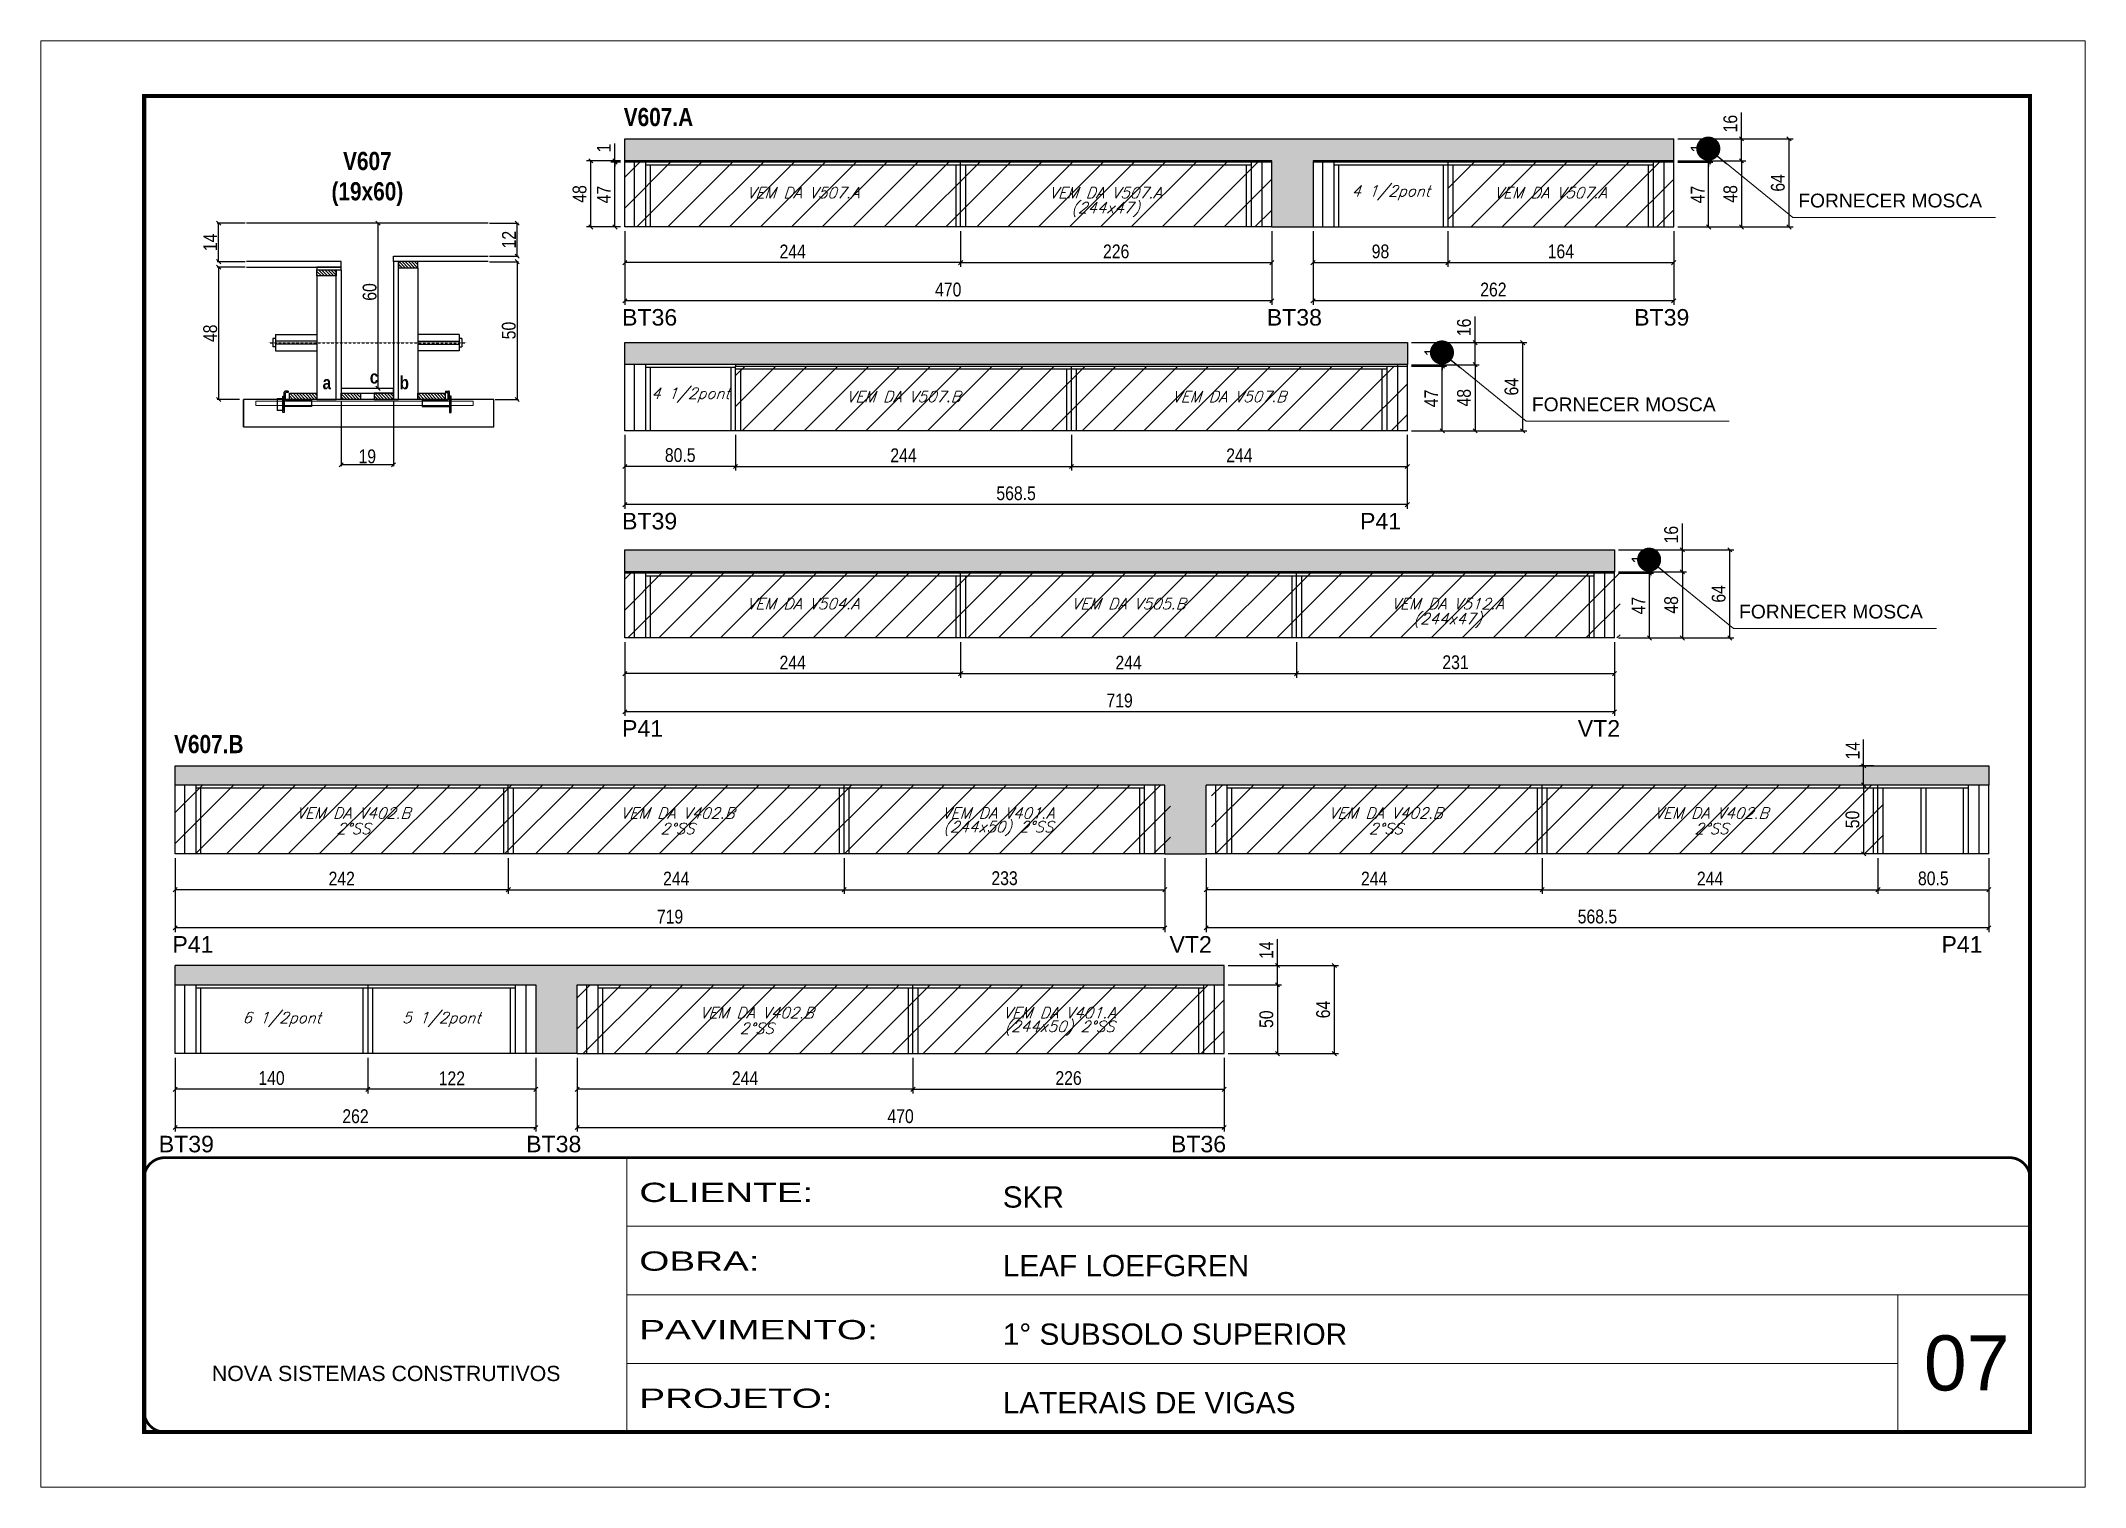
# Model space of a CAD drawing. Extents: x 3309 to 9590, y -2522 to 14608.
# Drawn here: x 6493 to 7978, y 12409 to 13459 of the extents above; entities that cross this region are included whole.
import ezdxf

# ---------------------------------------------------------------- set-up
doc = ezdxf.new("R2010")
doc.units = 0
for name, pattern in [('CONTINUO', [0]), ('DASHED', [0.75, 0.5, -0.25]), ('HIDDEN', [0.375, 0.25, -0.125])]:
    doc.linetypes.add(name, pattern=pattern)
for name, color, linetype in [('5', 5, 'Continuous'), ('barrote', 251, 'Continuous'), ('COTA', 241, 'Continuous'), ('detalhes', 4, 'Continuous'), ('NOMENCLATURA', 7, 'Continuous'), ('Painéis', 200, 'Continuous'), ('presilha', 1, 'Continuous'), ('SARR_2.2x10', 60, 'Continuous'), ('SARR_2.2x7', 40, 'Continuous'), ('SARR_3.5x7', 81, 'Continuous'), ('TENSOR', 3, 'Continuous'), ('texto', 7, 'Continuous')]:
    doc.layers.add(name, color=color, linetype=linetype)
for name, color, linetype, lineweight in [('CARIMBO', 255, 'Continuous', 9), ('CONCRETO', 251, 'Continuous', 25), ('Folhas', 255, 'Continuous', 9), ('Hachura', 251, 'Continuous', 9), ('SARRAFO DE PRESSAO', 251, 'DASHED', 9), ('SCO-___-LAJ', 2, 'Continuous', 0)]:
    doc.layers.add(name, color=color, linetype=linetype, lineweight=lineweight)
doc.styles.add('ARIAL', font='arial.ttf')
doc.styles.add('COTA TECNICA', font='techl___.ttf', dxfattribs={"height": 10})
doc.styles.add('COTA TECNICA 2X', font='techl___.ttf', dxfattribs={"height": 10})
doc.styles.add('Romans', font='romans.shx')
doc.styles.get("Standard").update_dxf_attribs({"font": 'arial.ttf'})
doc.styles.add('TECNICA', font='techb___.ttf', dxfattribs={"height": 10})
doc.styles.add('Tecnologia', font='')
doc.styles.get('Tecnologia').set_extended_font_data('Forgotten Futurist')
doc.dimstyles.new('3x', dxfattribs={"dimtxt": 10, "dimasz": 5, "dimexe": 7, "dimexo": 5, "dimgap": 4, "dimtad": 1, "dimdec": 4, "dimlfac": 0.333333, "dimdsep": 46, "dimtxsty": 'Standard', "dimblk": 'DOT', "dimcen": 0.09, "dimclrd": 1, "dimclre": 1, "dimclrt": 2, "dimadec": 0, "dimazin": 2, "dimtfac": 1, "dimtdec": 4, "dimtmove": 0, "dimatfit": 3, "dimldrblk": 'DOT', "dimfxl": 1, "dimtolj": 1, "dimtzin": 0, "dimlwd": 9, "dimlwe": 9, "dimarcsym": 0})
doc.dimstyles.new('PAINEL', dxfattribs={"dimtxt": 10, "dimasz": 3, "dimexe": 3, "dimexo": 3, "dimgap": 3, "dimtad": 1, "dimdec": 1, "dimzin": 12, "dimdsep": 46, "dimtxsty": 'COTA TECNICA', "dimblk1": 'OBLIQUE', "dimblk2": 'OBLIQUE', "dimsah": 1, "dimcen": 0.9, "dimclrd": 4, "dimclre": 4, "dimclrt": 240, "dimadec": 1, "dimazin": 3, "dimtfac": 1, "dimtdec": 1, "dimtmove": 0, "dimatfit": 3, "dimfxl": 1, "dimtolj": 1, "dimtzin": 12, "dimarcsym": 0})
doc.dimstyles.new('SECAO', dxfattribs={"dimscale": 0.333333, "dimtxt": 5, "dimasz": 9, "dimexe": 3, "dimexo": 3, "dimgap": 3, "dimtad": 1, "dimdec": 1, "dimlfac": 0.5, "dimzin": 12, "dimdsep": 46, "dimtxsty": 'COTA TECNICA 2X', "dimblk1": 'OBLIQUE', "dimblk2": 'OBLIQUE', "dimsah": 1, "dimcen": 0.9, "dimclrd": 4, "dimclre": 4, "dimclrt": 240, "dimadec": 1, "dimazin": 3, "dimtfac": 1, "dimtdec": 1, "dimtmove": 0, "dimatfit": 3, "dimfxl": 1, "dimtolj": 1, "dimtzin": 12, "dimarcsym": 0})
pattern_1 = [(135, (39946.551, -110313.1504), (-1.122532015, -1.122532015), [])]

msp = doc.modelspace()

# ---------------------------------------------------------------- texts
at = {"layer": '5', "linetype": 'Continuous'}
for s, rotation, p in [('BT36', 0.00004, (6915.05, 13252.6, 0)), ('BT38', 0.00004, (7383.41, 13252.6, 0)), ('BT39', 0.00004, (7650.29, 13252.6, 0)), ('BT39', 0.00004, (6915.05, 13104.61, 0)), ('P41', 0.00004, (7451.16, 13104.61, 0)), ('P41', 0.00004, (6915.05, 12954.15, 0)), ('VT2', 0.00004, (7609.33, 12954.15, 0)), ('P41', 0.00004, (6588.4, 12797.33, 0)), ('VT2', 0.00004, (7312.74, 12797.33, 0)), ('P41', 0.00004, (7873.51, 12797.33, 0)), ('BT39', 359.99996, (6578.51, 12652.36, 0)), ('BT38', 359.99996, (6845.39, 12652.36, 0)), ('BT36', 359.99996, (7313.79, 12652.36, 0))]:
    msp.add_text(s, height=12, rotation=rotation, dxfattribs=at).set_placement(p)
at = {"layer": 'CARIMBO', "style": 'ARIAL'}
for s, height, p in [('FORNECER MOSCA', 10, (7769.51, 13338.37)), ('FORNECER MOSCA', 10, (7576.01, 13190.39)), ('FORNECER MOSCA', 10, (7726.51, 13039.93)), ('07', 40, (7860.73, 12479.43))]:
    msp.add_text(s, height=height, dxfattribs=at).set_placement(p)
at = {"layer": 'detalhes', "style": 'TECNICA'}
for s, p in [('c', (6731.83, 13210.49)), ('a', (6697.54, 13206.38)), ('b', (6753.51, 13206.37))]:
    msp.add_text(s, height=9.6, dxfattribs=at).set_placement(p)
at = {"layer": 'NOMENCLATURA', "style": 'TECNICA'}
for s, p in [('V607.A', (6916.29, 13397.42, 0)), ('V607.B', (6589.64, 12942.15, 0))]:
    msp.add_text(s, height=13.2, dxfattribs=at).set_placement(p)
at = {"layer": 'NOMENCLATURA', "insert": (6730.05, 13378.71), "char_height": 13.2, "attachment_point": 2, "style": 'TECNICA'}
msp.add_mtext_dynamic_manual_height_columns('V607\\P(19x60)', width=300.2766, gutter_width=1, heights=[0], dxfattribs=at)
at = {"layer": 'texto', "color": 2, "char_height": 8, "attachment_point": 5, "style": 'Romans'}
for s, insert in [('{\\Q19;\\C256;VEM DA V507.A}', (7046.51, 13349.07, 0)), ('{\\Q19;\\C256;VEM DA V507.A}', (7266.26, 13349.07, 0)), ('{\\Q19;\\C256;4 1/2pont}', (7473.51, 13349.07, 0)), ('{\\Q19;\\C256;VEM DA V507.A}', (7589.51, 13349.07, 0)), ('{\\Q19;\\C256;(244x47)}', (7266.26, 13336.85, 0)), ('{\\Q19;\\C256;4 1/2pont}', (6964.76, 13202.09, 0)), ('{\\Q19;\\C256;VEM DA V507.B}', (7119.51, 13201.09, 0)), ('{\\Q19;\\C256;VEM DA V507.B}', (7356.01, 13201.09, 0)), ('{\\Q19;\\C256;VEM DA V504.A}', (7046.51, 13050.63, 0)), ('{\\Q19;\\C256;VEM DA V505.B}', (7283.01, 13050.63, 0)), ('{\\Q19;\\C256;VEM DA V512.A}', (7514.76, 13050.63, 0)), ('{\\Q19;\\C256;(244x47)}', (7514.76, 13038.4, 0)), ('{\\Q19;\\C256;VEM DA V402.B}', (6719.86, 12898.64, 0)), ('{\\Q19;\\C256;2°SS}', (6719.86, 12887.36, 0)), ('{\\Q19;\\C256;VEM DA V402.B}', (6955.36, 12898.64, 0)), ('{\\Q19;\\C256;2°SS}', (6955.36, 12887.36, 0)), ('{\\Q19;\\C256;(244x50) 2°SS}', (7188.36, 12887.36, 0)), ('{\\Q19;\\C256;VEM DA V401.A}', (7188.36, 12898.64, 0)), ('{\\Q19;\\C256;VEM DA V402.B}', (7469.86, 12898.64, 0)), ('{\\Q19;\\C256;2°SS}', (7469.86, 12887.36, 0)), ('{\\Q19;\\C256;VEM DA V402.B}', (7706.36, 12898.64, 0)), ('{\\Q19;\\C256;2°SS}', (7706.36, 12887.36, 0)), ('{\\Q19;\\C256;VEM DA V402.B}', (7012.86, 12753.67, 0)), ('{\\Q19;\\C256;VEM DA V401.A}', (7232.86, 12753.67, 0)), ('{\\Q19;\\C256;6 1/2pont}', (6667.86, 12748.83, 0)), ('{\\Q19;\\C256;5 1/2pont}', (6783.86, 12748.83, 0)), ('{\\Q19;\\C256;2°SS}', (7012.86, 12742.39, 0)), ('{\\Q19;\\C256;(244x50) 2°SS}', (7232.86, 12742.39, 0))]:
    msp.add_mtext(s, dxfattribs=dict(at, insert=insert))

# ---------------------------------------------------------------- blocks, each defined once
blk = doc.blocks.new('9999999999')
at = {"color": 30, "linetype": 'CONTINUO'}
for p, q in [((98564.6, 34230.2), (98564.6, 34429.4)), ((98564.6, 34379.6), (99584, 34379.6)), ((98564.6, 34329.8), (99488, 34329.8)), ((99584, 34329.8), (99488, 34329.8)), ((99488, 34329.8), (99488, 34230.2)), ((98564.6, 34280), (99488, 34280))]:
    blk.add_line(p, q, dxfattribs=at)
at = {"color": 30, "linetype": 'CONTINUO', "const_width": 2}
blk.add_lwpolyline([(99584, 34230.2), (99584, 34414.4, 0.414214), (99569, 34429.4), (98229, 34429.4, 0.414214), (98214, 34414.4), (98214, 34245.2, 0.414214), (98229, 34230.2), (99584, 34230.2)], format="xyb", dxfattribs=at)
at = {"layer": 'Folhas'}
blk.add_lwpolyline([(98139, 34190.2), (99624, 34190.2), (99624, 35240.2), (98139, 35240.2)], close=True, dxfattribs=at)
at = {"layer": 'Folhas', "color": 30, "const_width": 3}
blk.add_lwpolyline([(98214, 34230.2), (99584, 34230.2), (99584, 35200.2), (98214, 35200.2)], close=True, dxfattribs=at)
at = {"color": 7, "linetype": 'Continuous', "ltscale": 5, "style": 'ARIAL'}
for s, height, p in [('SKR', 15.48, (98837.7, 34393.1)), ('LEAF LOEFGREN', 15.483, (98837.7, 34343.3)), ('1° SUBSOLO SUPERIOR', 15.483, (98837.7, 34293.5)), ('NOVA SISTEMAS CONSTRUTIVOS', 11.059, (98263.2, 34267.2)), ('LATERAIS DE VIGAS', 15.483, (98837.7, 34243.7))]:
    blk.add_text(s, height=height, dxfattribs=at).set_placement(p)
at = {"layer": 'Folhas', "color": 7, "style": 'Tecnologia', "width": 1.5}
for s, p in [('CLIENTE:', (98573.7, 34397.2)), ('OBRA:', (98573.7, 34347.3)), ('PAVIMENTO:', (98573.7, 34297.5)), ('PROJETO:', (98573.7, 34247.7))]:
    blk.add_text(s, height=14, dxfattribs=at).set_placement(p)
blk = doc.blocks.new('_Oblique')
at = {"color": 0, "linetype": 'ByBlock', "lineweight": -2}
blk.add_line((-0.5, -0.5), (0.5, 0.5), dxfattribs=at)
blk = doc.blocks.new('*D47')
at = {"layer": 'COTA', "color": 4, "lineweight": -2, "transparency": 16777216}
for p, q in [((6711, 13198), (6711, 13150.5)), ((6749, 13198), (6749, 13150.5)), ((6749, 13151.5), (6711, 13151.5))]:
    blk.add_line(p, q, dxfattribs=at)
at = {"layer": 'Defpoints', "color": 0, "transparency": 16777216}
for p in [(6711, 13199), (6749, 13199), (6711, 13151.5)]:
    blk.add_point(p, dxfattribs=at)
at = {"layer": 'COTA', "color": 4, "lineweight": -2, "transparency": 16777216, "xscale": 3, "yscale": 3, "zscale": 3, "rotation": 180}
blk.add_blockref('_Oblique', (6711, 13151.5), dxfattribs=at)
at = {"layer": 'COTA', "color": 4, "lineweight": -2, "transparency": 16777216, "xscale": 3, "yscale": 3, "zscale": 3}
blk.add_blockref('_Oblique', (6749, 13151.5), dxfattribs=at)
at = {"layer": 'COTA', "color": 240, "transparency": 16777216, "insert": (6730, 13157.6), "char_height": 10, "attachment_point": 5, "style": 'COTA TECNICA 2X'}
blk.add_mtext('\\A1;19', dxfattribs=at)
blk = doc.blocks.new('PRESILHA METÁLICA 1')
at = {"layer": 'presilha'}
for p, q in [((0, 13), (6, 13)), ((0, 13), (0, 0)), ((6, 0), (0, 0)), ((6, 15.5), (7.5, 15.5)), ((6, -2.5), (6, 15.5)), ((6, 13), (6, 0)), ((7.5, 10.6), (7.5, 19.9)), ((7.5, 15.5), (7.5, -2.5)), ((37.5, 4.1), (7.5, 4.1)), ((12, 21), (8.6, 21)), ((9, 11.6), (9, 18.9)), ((12, 19.5), (9.6, 19.5)), ((37.5, 11), (9.6, 11)), ((12, 21), (12, 19.5)), ((37.5, 11), (37.5, 4.1)), ((7.5, -2.5), (6, -2.5))]:
    blk.add_line(p, q, dxfattribs=at)
for centre, radius, start, end in [((8.6, 19.9), 1.14, 90, 180), ((9.6, 18.9), 0.57, 90, 180), ((9.6, 11.6), 0.57, 180, 270)]:
    blk.add_arc(centre, radius, start, end, dxfattribs=at)
blk = doc.blocks.new('PRESILHA METÁLICA 2')
at = {"layer": 'presilha'}
for p, q in [((-5.2, 23.5), (-5.2, 22)), ((-5.2, 23.5), (-1.9, 23.5)), ((-0.8, 14.6), (-0.8, 22.4)), ((-30.8, 13.5), (-30.8, 6.6)), ((-30.8, 13.5), (-2.8, 13.5)), ((-30.8, 6.6), (-0.8, 6.6)), ((-5.2, 22), (-2.8, 22)), ((-2.2, 14.1), (-2.2, 21.4)), ((0.8, 18), (-0.8, 18)), ((-0.8, 18), (-0.8, 0)), ((-0.8, 0), (0.8, 0)), ((0.8, 0), (0.8, 18))]:
    blk.add_line(p, q, dxfattribs=at)
for centre, radius, start, end in [((-1.9, 22.4), 1.14, 0, 90), ((-2.8, 21.4), 0.57, 0, 90), ((-2.8, 14.1), 0.57, 270, 0)]:
    blk.add_arc(centre, radius, start, end, dxfattribs=at)
blk = doc.blocks.new('*D48')
at = {"layer": 'COTA', "color": 4, "lineweight": -2, "transparency": 16777216}
for p, q in [((6641.3, 13295), (6621, 13295)), ((6622, 13295), (6622, 13199)), ((6637.2, 13199), (6621, 13199))]:
    blk.add_line(p, q, dxfattribs=at)
at = {"layer": 'Defpoints', "color": 0, "transparency": 16777216}
for p in [(6642.3, 13295), (6622, 13199), (6638.2, 13199)]:
    blk.add_point(p, dxfattribs=at)
at = {"layer": 'COTA', "color": 4, "lineweight": -2, "transparency": 16777216, "xscale": 3, "yscale": 3, "zscale": 3}
for p, rotation in [((6622, 13295), 90), ((6622, 13199), 270)]:
    blk.add_blockref('_Oblique', p, dxfattribs=dict(at, rotation=rotation))
at = {"layer": 'COTA', "color": 240, "transparency": 16777216, "insert": (6615.9, 13247), "char_height": 10, "attachment_point": 5, "rotation": 90, "style": 'COTA TECNICA 2X'}
blk.add_mtext('\\A1;48', dxfattribs=at)
blk = doc.blocks.new('*D49')
at = {"layer": 'COTA', "color": 4, "lineweight": -2, "transparency": 16777216}
for p, q in [((6818.7, 13299), (6839.9, 13299)), ((6838.9, 13299), (6838.9, 13199)), ((6822.8, 13199), (6839.9, 13199))]:
    blk.add_line(p, q, dxfattribs=at)
at = {"layer": 'Defpoints', "color": 0, "transparency": 16777216}
for p in [(6817.7, 13299), (6821.8, 13199), (6838.9, 13199)]:
    blk.add_point(p, dxfattribs=at)
at = {"layer": 'COTA', "color": 4, "lineweight": -2, "transparency": 16777216, "xscale": 3, "yscale": 3, "zscale": 3}
for p, rotation in [((6838.9, 13299), 90), ((6838.9, 13199), 270)]:
    blk.add_blockref('_Oblique', p, dxfattribs=dict(at, rotation=rotation))
at = {"layer": 'COTA', "color": 240, "transparency": 16777216, "insert": (6832.8, 13249), "char_height": 10, "attachment_point": 5, "rotation": 90, "style": 'COTA TECNICA 2X'}
blk.add_mtext('\\A1;50', dxfattribs=at)
blk = doc.blocks.new('*D50')
at = {"layer": 'COTA', "color": 4, "lineweight": -2, "transparency": 16777216}
for p, q in [((6748, 13327), (6736.8, 13327)), ((6737.8, 13207), (6737.8, 13327)), ((6748, 13207), (6736.8, 13207))]:
    blk.add_line(p, q, dxfattribs=at)
at = {"layer": 'Defpoints', "color": 0, "transparency": 16777216}
for p in [(6737.8, 13327), (6749, 13327), (6749, 13207)]:
    blk.add_point(p, dxfattribs=at)
at = {"layer": 'COTA', "color": 4, "lineweight": -2, "transparency": 16777216, "xscale": 3, "yscale": 3, "zscale": 3}
for p, rotation in [((6737.8, 13327), 90), ((6737.8, 13207), 270)]:
    blk.add_blockref('_Oblique', p, dxfattribs=dict(at, rotation=rotation))
at = {"layer": 'COTA', "color": 240, "transparency": 16777216, "insert": (6731.7, 13277), "char_height": 10, "attachment_point": 5, "rotation": 90, "style": 'COTA TECNICA 2X'}
blk.add_mtext('\\A1;60', dxfattribs=at)
blk = doc.blocks.new('*D51')
at = {"layer": 'COTA', "color": 4, "lineweight": -2, "transparency": 16777216}
for p, q in [((6818.7, 13327), (6839.9, 13327)), ((6838.9, 13303), (6838.9, 13327)), ((6818.7, 13303), (6839.9, 13303))]:
    blk.add_line(p, q, dxfattribs=at)
at = {"layer": 'Defpoints', "color": 0, "transparency": 16777216}
for p in [(6817.7, 13327), (6838.9, 13327), (6817.7, 13303)]:
    blk.add_point(p, dxfattribs=at)
at = {"layer": 'COTA', "color": 4, "lineweight": -2, "transparency": 16777216, "xscale": 3, "yscale": 3, "zscale": 3}
for p, rotation in [((6838.9, 13327), 90), ((6838.9, 13303), 270)]:
    blk.add_blockref('_Oblique', p, dxfattribs=dict(at, rotation=rotation))
at = {"layer": 'COTA', "color": 240, "transparency": 16777216, "insert": (6832.9, 13315), "char_height": 10, "attachment_point": 5, "rotation": 90, "style": 'COTA TECNICA 2X'}
blk.add_mtext('\\A1;12', dxfattribs=at)
blk = doc.blocks.new('*D52')
at = {"layer": 'COTA', "color": 4, "lineweight": -2, "transparency": 16777216}
for p, q in [((6641.3, 13327), (6621, 13327)), ((6622, 13299), (6622, 13327)), ((6641.3, 13299), (6621, 13299))]:
    blk.add_line(p, q, dxfattribs=at)
at = {"layer": 'Defpoints', "color": 0, "transparency": 16777216}
for p in [(6622, 13327), (6642.3, 13327), (6642.3, 13299)]:
    blk.add_point(p, dxfattribs=at)
at = {"layer": 'COTA', "color": 4, "lineweight": -2, "transparency": 16777216, "xscale": 3, "yscale": 3, "zscale": 3}
for p, rotation in [((6622, 13327), 90), ((6622, 13299), 270)]:
    blk.add_blockref('_Oblique', p, dxfattribs=dict(at, rotation=rotation))
at = {"layer": 'COTA', "color": 240, "transparency": 16777216, "insert": (6615.9, 13313), "char_height": 10, "attachment_point": 5, "rotation": 90, "style": 'COTA TECNICA 2X'}
blk.add_mtext('\\A1;14', dxfattribs=at)
blk = doc.blocks.new('*D54')
at = {"layer": 'COTA', "color": 4, "linetype": 'ByBlock', "lineweight": -2, "transparency": 16777216}
for p, q in [((6917, 13321.2), (6917, 13295.3)), ((7161, 13321.2), (7161, 13295.3)), ((7161, 13298.3), (6917, 13298.3))]:
    blk.add_line(p, q, dxfattribs=at)
at = {"layer": 'Defpoints', "color": 0, "linetype": 'ByBlock', "transparency": 16777216}
for p in [(6917, 13324.2), (7161, 13324.2), (6917, 13298.3)]:
    blk.add_point(p, dxfattribs=at)
at = {"layer": 'COTA', "color": 4, "linetype": 'ByBlock', "lineweight": -2, "transparency": 16777216, "xscale": 3, "yscale": 3, "zscale": 3, "rotation": 180}
blk.add_blockref('_Oblique', (6917, 13298.3), dxfattribs=at)
at = {"layer": 'COTA', "color": 4, "linetype": 'ByBlock', "lineweight": -2, "transparency": 16777216, "xscale": 3, "yscale": 3, "zscale": 3}
blk.add_blockref('_Oblique', (7161, 13298.3), dxfattribs=at)
at = {"layer": 'COTA', "color": 240, "linetype": 'ByBlock', "transparency": 16777216, "insert": (7039, 13306.4), "char_height": 10, "attachment_point": 5, "style": 'COTA TECNICA'}
blk.add_mtext('\\A1;244', dxfattribs=at)
blk = doc.blocks.new('*D55')
at = {"layer": 'COTA', "color": 4, "linetype": 'ByBlock', "lineweight": -2, "transparency": 16777216}
for p, q in [((6917, 13321.2), (6917, 13267.6)), ((7387, 13321.2), (7387, 13267.6)), ((7387, 13270.6), (6917, 13270.6))]:
    blk.add_line(p, q, dxfattribs=at)
at = {"layer": 'Defpoints', "color": 0, "linetype": 'ByBlock', "transparency": 16777216}
for p in [(6917, 13324.2), (7387, 13324.2), (6917, 13270.6)]:
    blk.add_point(p, dxfattribs=at)
at = {"layer": 'COTA', "color": 4, "linetype": 'ByBlock', "lineweight": -2, "transparency": 16777216, "xscale": 3, "yscale": 3, "zscale": 3, "rotation": 180}
blk.add_blockref('_Oblique', (6917, 13270.6), dxfattribs=at)
at = {"layer": 'COTA', "color": 4, "linetype": 'ByBlock', "lineweight": -2, "transparency": 16777216, "xscale": 3, "yscale": 3, "zscale": 3}
blk.add_blockref('_Oblique', (7387, 13270.6), dxfattribs=at)
at = {"layer": 'COTA', "color": 240, "linetype": 'ByBlock', "transparency": 16777216, "insert": (7152, 13278.7), "char_height": 10, "attachment_point": 5, "style": 'COTA TECNICA'}
blk.add_mtext('\\A1;470', dxfattribs=at)
blk = doc.blocks.new('*D53')
at = {"layer": 'COTA', "color": 4, "lineweight": -2, "transparency": 16777216}
for p, q in [((7161, 13321.2), (7161, 13295.3)), ((7387, 13321.2), (7387, 13295.3)), ((7161, 13298.3), (7387, 13298.3))]:
    blk.add_line(p, q, dxfattribs=at)
at = {"layer": 'Defpoints', "color": 0, "transparency": 16777216}
for p in [(7161, 13324.2, 0), (7387, 13324.2, 0), (7387, 13298.3)]:
    blk.add_point(p, dxfattribs=at)
at = {"layer": 'COTA', "color": 4, "lineweight": -2, "transparency": 16777216, "xscale": 3, "yscale": 3, "zscale": 3, "rotation": 180}
blk.add_blockref('_Oblique', (7161, 13298.3), dxfattribs=at)
at = {"layer": 'COTA', "color": 4, "lineweight": -2, "transparency": 16777216, "xscale": 3, "yscale": 3, "zscale": 3}
blk.add_blockref('_Oblique', (7387, 13298.3), dxfattribs=at)
at = {"layer": 'COTA', "color": 240, "transparency": 16777216, "insert": (7274, 13306.4), "char_height": 10, "attachment_point": 5, "style": 'COTA TECNICA'}
blk.add_mtext('\\A1;226', dxfattribs=at)
blk = doc.blocks.new('*D56')
at = {"layer": 'COTA', "color": 4, "lineweight": -2, "transparency": 16777216}
for p, q in [((7417, 13321.2), (7417, 13267.6)), ((7679, 13321.2), (7679, 13267.6)), ((7679, 13270.6), (7417, 13270.6))]:
    blk.add_line(p, q, dxfattribs=at)
at = {"layer": 'Defpoints', "color": 0, "transparency": 16777216}
for p in [(7417, 13324.2, 0), (7679, 13324.2, 0), (7417, 13270.6)]:
    blk.add_point(p, dxfattribs=at)
at = {"layer": 'COTA', "color": 4, "lineweight": -2, "transparency": 16777216, "xscale": 3, "yscale": 3, "zscale": 3, "rotation": 180}
blk.add_blockref('_Oblique', (7417, 13270.6), dxfattribs=at)
at = {"layer": 'COTA', "color": 4, "lineweight": -2, "transparency": 16777216, "xscale": 3, "yscale": 3, "zscale": 3}
blk.add_blockref('_Oblique', (7679, 13270.6), dxfattribs=at)
at = {"layer": 'COTA', "color": 240, "transparency": 16777216, "insert": (7548, 13278.7), "char_height": 10, "attachment_point": 5, "style": 'COTA TECNICA'}
blk.add_mtext('\\A1;262', dxfattribs=at)
blk = doc.blocks.new('*D57')
at = {"layer": 'COTA', "color": 4, "lineweight": -2, "transparency": 16777216}
for p, q in [((7682, 13372.2), (7731.3, 13372.2)), ((7728.3, 13372.2), (7728.3, 13324.2)), ((7682, 13324.2), (7731.3, 13324.2))]:
    blk.add_line(p, q, dxfattribs=at)
at = {"layer": 'Defpoints', "color": 0, "transparency": 16777216}
for p in [(7679, 13372.2, 0), (7679, 13324.2, 0), (7728.3, 13324.2)]:
    blk.add_point(p, dxfattribs=at)
at = {"layer": 'COTA', "color": 4, "lineweight": -2, "transparency": 16777216, "xscale": 3, "yscale": 3, "zscale": 3}
for p, rotation in [((7728.3, 13372.2), 90), ((7728.3, 13324.2), 270)]:
    blk.add_blockref('_Oblique', p, dxfattribs=dict(at, rotation=rotation))
at = {"layer": 'COTA', "color": 240, "transparency": 16777216, "insert": (7720.2, 13348.2), "char_height": 10, "attachment_point": 5, "rotation": 90, "style": 'COTA TECNICA'}
blk.add_mtext('\\A1;48', dxfattribs=at)
blk = doc.blocks.new('*D58')
at = {"layer": 'COTA', "color": 4, "lineweight": -2, "transparency": 16777216}
for p, q in [((7728.3, 13388.2), (7728.3, 13407.2)), ((7682, 13388.2), (7731.3, 13388.2)), ((7728.3, 13372.2), (7728.3, 13388.2)), ((7682, 13372.2), (7731.3, 13372.2))]:
    blk.add_line(p, q, dxfattribs=at)
at = {"layer": 'Defpoints', "color": 0, "transparency": 16777216}
for p in [(7679, 13388.2, 0), (7728.3, 13388.2), (7679, 13372.2, 0)]:
    blk.add_point(p, dxfattribs=at)
at = {"layer": 'COTA', "color": 4, "lineweight": -2, "transparency": 16777216, "xscale": 3, "yscale": 3, "zscale": 3}
for p, rotation in [((7728.3, 13388.2), 90), ((7728.3, 13372.2), 270)]:
    blk.add_blockref('_Oblique', p, dxfattribs=dict(at, rotation=rotation))
at = {"layer": 'COTA', "color": 240, "transparency": 16777216, "insert": (7720.2, 13399.2), "char_height": 10, "attachment_point": 5, "rotation": 90, "style": 'COTA TECNICA'}
blk.add_mtext('\\A1;16', dxfattribs=at)
blk = doc.blocks.new('*D59')
at = {"layer": 'COTA', "color": 4, "lineweight": -2, "transparency": 16777216}
for p, q in [((7682, 13388.2), (7765.8, 13388.2)), ((7762.8, 13324.2), (7762.8, 13388.2)), ((7682, 13324.2), (7765.8, 13324.2))]:
    blk.add_line(p, q, dxfattribs=at)
at = {"layer": 'Defpoints', "color": 0, "transparency": 16777216}
for p in [(7679, 13388.2, 0), (7762.8, 13388.2), (7679, 13324.2, 0)]:
    blk.add_point(p, dxfattribs=at)
at = {"layer": 'COTA', "color": 4, "lineweight": -2, "transparency": 16777216, "xscale": 3, "yscale": 3, "zscale": 3}
for p, rotation in [((7762.8, 13388.2), 90), ((7762.8, 13324.2), 270)]:
    blk.add_blockref('_Oblique', p, dxfattribs=dict(at, rotation=rotation))
at = {"layer": 'COTA', "color": 240, "transparency": 16777216, "insert": (7754.7, 13356.2), "char_height": 10, "attachment_point": 5, "rotation": 90, "style": 'COTA TECNICA'}
blk.add_mtext('\\A1;64', dxfattribs=at)
blk = doc.blocks.new('*D60')
at = {"layer": 'COTA', "color": 4, "lineweight": -2, "transparency": 16777216}
for p, q in [((7417, 13321.2), (7417, 13295.3)), ((7515, 13321.2), (7515, 13295.3)), ((7417, 13298.3), (7515, 13298.3))]:
    blk.add_line(p, q, dxfattribs=at)
at = {"layer": 'Defpoints', "color": 0, "transparency": 16777216}
for p in [(7417, 13324.2, 0), (7515, 13324.2, 0), (7515, 13298.3)]:
    blk.add_point(p, dxfattribs=at)
at = {"layer": 'COTA', "color": 4, "lineweight": -2, "transparency": 16777216, "xscale": 3, "yscale": 3, "zscale": 3, "rotation": 180}
blk.add_blockref('_Oblique', (7417, 13298.3), dxfattribs=at)
at = {"layer": 'COTA', "color": 4, "lineweight": -2, "transparency": 16777216, "xscale": 3, "yscale": 3, "zscale": 3}
blk.add_blockref('_Oblique', (7515, 13298.3), dxfattribs=at)
at = {"layer": 'COTA', "color": 240, "transparency": 16777216, "insert": (7466, 13306.4), "char_height": 10, "attachment_point": 5, "style": 'COTA TECNICA'}
blk.add_mtext('\\A1;98', dxfattribs=at)
blk = doc.blocks.new('*D61')
at = {"layer": 'COTA', "color": 4, "lineweight": -2, "transparency": 16777216}
for p, q in [((7515, 13321.2), (7515, 13295.3)), ((7679, 13321.2), (7679, 13295.3)), ((7515, 13298.3), (7679, 13298.3))]:
    blk.add_line(p, q, dxfattribs=at)
at = {"layer": 'Defpoints', "color": 0, "transparency": 16777216}
for p in [(7515, 13324.2, 0), (7679, 13324.2, 0), (7679, 13298.3)]:
    blk.add_point(p, dxfattribs=at)
at = {"layer": 'COTA', "color": 4, "lineweight": -2, "transparency": 16777216, "xscale": 3, "yscale": 3, "zscale": 3, "rotation": 180}
blk.add_blockref('_Oblique', (7515, 13298.3), dxfattribs=at)
at = {"layer": 'COTA', "color": 4, "lineweight": -2, "transparency": 16777216, "xscale": 3, "yscale": 3, "zscale": 3}
blk.add_blockref('_Oblique', (7679, 13298.3), dxfattribs=at)
at = {"layer": 'COTA', "color": 240, "transparency": 16777216, "insert": (7597, 13306.4), "char_height": 10, "attachment_point": 5, "style": 'COTA TECNICA'}
blk.add_mtext('\\A1;164', dxfattribs=at)
blk = doc.blocks.new('*D62')
at = {"layer": 'COTA', "color": 4, "linetype": 'ByBlock', "lineweight": -2, "transparency": 16777216}
for p, q in [((6917, 13173.2), (6917, 13147.3)), ((6997.5, 13173.2), (6997.5, 13147.3)), ((6997.5, 13150.3), (6917, 13150.3))]:
    blk.add_line(p, q, dxfattribs=at)
at = {"layer": 'Defpoints', "color": 0, "linetype": 'ByBlock', "transparency": 16777216}
for p in [(6917, 13176.2), (6997.5, 13176.2), (6917, 13150.3)]:
    blk.add_point(p, dxfattribs=at)
at = {"layer": 'COTA', "color": 4, "linetype": 'ByBlock', "lineweight": -2, "transparency": 16777216, "xscale": 3, "yscale": 3, "zscale": 3, "rotation": 180}
blk.add_blockref('_Oblique', (6917, 13150.3), dxfattribs=at)
at = {"layer": 'COTA', "color": 4, "linetype": 'ByBlock', "lineweight": -2, "transparency": 16777216, "xscale": 3, "yscale": 3, "zscale": 3}
blk.add_blockref('_Oblique', (6997.5, 13150.3), dxfattribs=at)
at = {"layer": 'COTA', "color": 240, "linetype": 'ByBlock', "transparency": 16777216, "insert": (6957.3, 13158.5), "char_height": 10, "attachment_point": 5, "style": 'COTA TECNICA'}
blk.add_mtext('\\A1;80.5', dxfattribs=at)
blk = doc.blocks.new('*D64')
at = {"layer": 'COTA', "color": 4, "linetype": 'ByBlock', "lineweight": -2, "transparency": 16777216}
for p, q in [((6917, 13173.2), (6917, 13119.6)), ((7485.5, 13173.2), (7485.5, 13119.6)), ((7485.5, 13122.6), (6917, 13122.6))]:
    blk.add_line(p, q, dxfattribs=at)
at = {"layer": 'Defpoints', "color": 0, "linetype": 'ByBlock', "transparency": 16777216}
for p in [(6917, 13176.2), (7485.5, 13176.2), (6917, 13122.6)]:
    blk.add_point(p, dxfattribs=at)
at = {"layer": 'COTA', "color": 4, "linetype": 'ByBlock', "lineweight": -2, "transparency": 16777216, "xscale": 3, "yscale": 3, "zscale": 3, "rotation": 180}
blk.add_blockref('_Oblique', (6917, 13122.6), dxfattribs=at)
at = {"layer": 'COTA', "color": 4, "linetype": 'ByBlock', "lineweight": -2, "transparency": 16777216, "xscale": 3, "yscale": 3, "zscale": 3}
blk.add_blockref('_Oblique', (7485.5, 13122.6), dxfattribs=at)
at = {"layer": 'COTA', "color": 240, "linetype": 'ByBlock', "transparency": 16777216, "insert": (7201.3, 13130.8), "char_height": 10, "attachment_point": 5, "style": 'COTA TECNICA'}
blk.add_mtext('\\A1;568.5', dxfattribs=at)
blk = doc.blocks.new('*D63')
at = {"layer": 'COTA', "color": 4, "lineweight": -2, "transparency": 16777216}
for p, q in [((6997.5, 13173.2), (6997.5, 13147.3)), ((7241.5, 13173.2), (7241.5, 13147.3)), ((6997.5, 13150.3), (7241.5, 13150.3))]:
    blk.add_line(p, q, dxfattribs=at)
at = {"layer": 'Defpoints', "color": 0, "transparency": 16777216}
for p in [(6997.5, 13176.2, 0), (7241.5, 13176.2, 0), (7241.5, 13150.3)]:
    blk.add_point(p, dxfattribs=at)
at = {"layer": 'COTA', "color": 4, "lineweight": -2, "transparency": 16777216, "xscale": 3, "yscale": 3, "zscale": 3, "rotation": 180}
blk.add_blockref('_Oblique', (6997.5, 13150.3), dxfattribs=at)
at = {"layer": 'COTA', "color": 4, "lineweight": -2, "transparency": 16777216, "xscale": 3, "yscale": 3, "zscale": 3}
blk.add_blockref('_Oblique', (7241.5, 13150.3), dxfattribs=at)
at = {"layer": 'COTA', "color": 240, "transparency": 16777216, "insert": (7119.5, 13158.4), "char_height": 10, "attachment_point": 5, "style": 'COTA TECNICA'}
blk.add_mtext('\\A1;244', dxfattribs=at)
blk = doc.blocks.new('*D65')
at = {"layer": 'COTA', "color": 4, "lineweight": -2, "transparency": 16777216}
for p, q in [((7241.5, 13173.2), (7241.5, 13147.3)), ((7485.5, 13173.2), (7485.5, 13147.3)), ((7241.5, 13150.3), (7485.5, 13150.3))]:
    blk.add_line(p, q, dxfattribs=at)
at = {"layer": 'Defpoints', "color": 0, "transparency": 16777216}
for p in [(7241.5, 13176.2, 0), (7485.5, 13176.2, 0), (7485.5, 13150.3)]:
    blk.add_point(p, dxfattribs=at)
at = {"layer": 'COTA', "color": 4, "lineweight": -2, "transparency": 16777216, "xscale": 3, "yscale": 3, "zscale": 3, "rotation": 180}
blk.add_blockref('_Oblique', (7241.5, 13150.3), dxfattribs=at)
at = {"layer": 'COTA', "color": 4, "lineweight": -2, "transparency": 16777216, "xscale": 3, "yscale": 3, "zscale": 3}
blk.add_blockref('_Oblique', (7485.5, 13150.3), dxfattribs=at)
at = {"layer": 'COTA', "color": 240, "transparency": 16777216, "insert": (7363.5, 13158.4), "char_height": 10, "attachment_point": 5, "style": 'COTA TECNICA'}
blk.add_mtext('\\A1;244', dxfattribs=at)
blk = doc.blocks.new('*D66')
at = {"layer": 'COTA', "color": 4, "linetype": 'ByBlock', "lineweight": -2, "transparency": 16777216}
for p, q in [((6917, 13022.8), (6917, 12996.9)), ((7161, 13022.8), (7161, 12996.9)), ((7161, 12999.9), (6917, 12999.9))]:
    blk.add_line(p, q, dxfattribs=at)
at = {"layer": 'Defpoints', "color": 0, "linetype": 'ByBlock', "transparency": 16777216}
for p in [(6917, 13025.8), (7161, 13025.8), (6917, 12999.9)]:
    blk.add_point(p, dxfattribs=at)
at = {"layer": 'COTA', "color": 4, "linetype": 'ByBlock', "lineweight": -2, "transparency": 16777216, "xscale": 3, "yscale": 3, "zscale": 3, "rotation": 180}
blk.add_blockref('_Oblique', (6917, 12999.9), dxfattribs=at)
at = {"layer": 'COTA', "color": 4, "linetype": 'ByBlock', "lineweight": -2, "transparency": 16777216, "xscale": 3, "yscale": 3, "zscale": 3}
blk.add_blockref('_Oblique', (7161, 12999.9), dxfattribs=at)
at = {"layer": 'COTA', "color": 240, "linetype": 'ByBlock', "transparency": 16777216, "insert": (7039, 13007.9), "char_height": 10, "attachment_point": 5, "style": 'COTA TECNICA'}
blk.add_mtext('\\A1;244', dxfattribs=at)
blk = doc.blocks.new('*D68')
at = {"layer": 'COTA', "color": 4, "linetype": 'ByBlock', "lineweight": -2, "transparency": 16777216}
for p, q in [((6917, 13022.8), (6917, 12969.2)), ((7636, 13022.8), (7636, 12969.2)), ((7636, 12972.2), (6917, 12972.2))]:
    blk.add_line(p, q, dxfattribs=at)
at = {"layer": 'Defpoints', "color": 0, "linetype": 'ByBlock', "transparency": 16777216}
for p in [(6917, 13025.8), (7636, 13025.8), (6917, 12972.2)]:
    blk.add_point(p, dxfattribs=at)
at = {"layer": 'COTA', "color": 4, "linetype": 'ByBlock', "lineweight": -2, "transparency": 16777216, "xscale": 3, "yscale": 3, "zscale": 3, "rotation": 180}
blk.add_blockref('_Oblique', (6917, 12972.2), dxfattribs=at)
at = {"layer": 'COTA', "color": 4, "linetype": 'ByBlock', "lineweight": -2, "transparency": 16777216, "xscale": 3, "yscale": 3, "zscale": 3}
blk.add_blockref('_Oblique', (7636, 12972.2), dxfattribs=at)
at = {"layer": 'COTA', "color": 240, "linetype": 'ByBlock', "transparency": 16777216, "insert": (7276.5, 12980.3), "char_height": 10, "attachment_point": 5, "style": 'COTA TECNICA'}
blk.add_mtext('\\A1;719', dxfattribs=at)
blk = doc.blocks.new('*D67')
at = {"layer": 'COTA', "color": 4, "lineweight": -2, "transparency": 16777216}
for p, q in [((7161, 13022.8), (7161, 12996.9)), ((7405, 13022.8), (7405, 12996.9)), ((7161, 12999.9), (7405, 12999.9))]:
    blk.add_line(p, q, dxfattribs=at)
at = {"layer": 'Defpoints', "color": 0, "transparency": 16777216}
for p in [(7161, 13025.8, 0), (7405, 13025.8, 0), (7405, 12999.9)]:
    blk.add_point(p, dxfattribs=at)
at = {"layer": 'COTA', "color": 4, "lineweight": -2, "transparency": 16777216, "xscale": 3, "yscale": 3, "zscale": 3, "rotation": 180}
blk.add_blockref('_Oblique', (7161, 12999.9), dxfattribs=at)
at = {"layer": 'COTA', "color": 4, "lineweight": -2, "transparency": 16777216, "xscale": 3, "yscale": 3, "zscale": 3}
blk.add_blockref('_Oblique', (7405, 12999.9), dxfattribs=at)
at = {"layer": 'COTA', "color": 240, "transparency": 16777216, "insert": (7283, 13007.9), "char_height": 10, "attachment_point": 5, "style": 'COTA TECNICA'}
blk.add_mtext('\\A1;244', dxfattribs=at)
blk = doc.blocks.new('*D69')
at = {"layer": 'COTA', "color": 4, "lineweight": -2, "transparency": 16777216}
for p, q in [((7405, 13022.8), (7405, 12996.9)), ((7636, 13022.8), (7636, 12996.9)), ((7405, 12999.9), (7636, 12999.9))]:
    blk.add_line(p, q, dxfattribs=at)
at = {"layer": 'Defpoints', "color": 0, "transparency": 16777216}
for p in [(7405, 13025.8, 0), (7636, 13025.8, 0), (7636, 12999.9)]:
    blk.add_point(p, dxfattribs=at)
at = {"layer": 'COTA', "color": 4, "lineweight": -2, "transparency": 16777216, "xscale": 3, "yscale": 3, "zscale": 3, "rotation": 180}
blk.add_blockref('_Oblique', (7405, 12999.9), dxfattribs=at)
at = {"layer": 'COTA', "color": 4, "lineweight": -2, "transparency": 16777216, "xscale": 3, "yscale": 3, "zscale": 3}
blk.add_blockref('_Oblique', (7636, 12999.9), dxfattribs=at)
at = {"layer": 'COTA', "color": 240, "transparency": 16777216, "insert": (7520.5, 13008.1), "char_height": 10, "attachment_point": 5, "style": 'COTA TECNICA'}
blk.add_mtext('\\A1;231', dxfattribs=at)
blk = doc.blocks.new('*D70')
at = {"layer": 'COTA', "color": 4, "lineweight": -2, "transparency": 16777216}
for p, q in [((7728.3, 13388.2), (7728.3, 13407.2)), ((7682, 13388.2), (7731.3, 13388.2)), ((7728.3, 13372.2), (7728.3, 13388.2)), ((7682, 13372.2), (7731.3, 13372.2))]:
    blk.add_line(p, q, dxfattribs=at)
at = {"layer": 'Defpoints', "color": 0, "transparency": 16777216}
for p in [(7679, 13388.2, 0), (7728.3, 13388.2), (7679, 13372.2, 0)]:
    blk.add_point(p, dxfattribs=at)
at = {"layer": 'COTA', "color": 4, "lineweight": -2, "transparency": 16777216, "xscale": 3, "yscale": 3, "zscale": 3}
for p, rotation in [((7728.3, 13388.2), 90), ((7728.3, 13372.2), 270)]:
    blk.add_blockref('_Oblique', p, dxfattribs=dict(at, rotation=rotation))
at = {"layer": 'COTA', "color": 240, "transparency": 16777216, "insert": (7720.2, 13399.2), "char_height": 10, "attachment_point": 5, "rotation": 90, "style": 'COTA TECNICA'}
blk.add_mtext('\\A1;16', dxfattribs=at)
blk = doc.blocks.new('*D71')
at = {"layer": 'COTA', "color": 4, "linetype": 'ByBlock', "lineweight": -2, "transparency": 16777216}
for p, q in [((6590.4, 12866), (6590.4, 12840)), ((6832.4, 12866), (6832.4, 12840)), ((6832.4, 12843), (6590.4, 12843))]:
    blk.add_line(p, q, dxfattribs=at)
at = {"layer": 'Defpoints', "color": 0, "linetype": 'ByBlock', "transparency": 16777216}
for p in [(6590.4, 12869), (6832.4, 12869), (6590.4, 12843)]:
    blk.add_point(p, dxfattribs=at)
at = {"layer": 'COTA', "color": 4, "linetype": 'ByBlock', "lineweight": -2, "transparency": 16777216, "xscale": 3, "yscale": 3, "zscale": 3, "rotation": 180}
blk.add_blockref('_Oblique', (6590.4, 12843), dxfattribs=at)
at = {"layer": 'COTA', "color": 4, "linetype": 'ByBlock', "lineweight": -2, "transparency": 16777216, "xscale": 3, "yscale": 3, "zscale": 3}
blk.add_blockref('_Oblique', (6832.4, 12843), dxfattribs=at)
at = {"layer": 'COTA', "color": 240, "linetype": 'ByBlock', "transparency": 16777216, "insert": (6711.4, 12851.1), "char_height": 10, "attachment_point": 5, "style": 'COTA TECNICA'}
blk.add_mtext('\\A1;242', dxfattribs=at)
blk = doc.blocks.new('*D74')
at = {"layer": 'COTA', "color": 4, "linetype": 'ByBlock', "lineweight": -2, "transparency": 16777216}
for p, q in [((6590.4, 12866), (6590.4, 12812.3)), ((7309.4, 12866), (7309.4, 12812.3)), ((7309.4, 12815.3), (6590.4, 12815.3))]:
    blk.add_line(p, q, dxfattribs=at)
at = {"layer": 'Defpoints', "color": 0, "linetype": 'ByBlock', "transparency": 16777216}
for p in [(6590.4, 12869), (7309.4, 12869), (6590.4, 12815.3)]:
    blk.add_point(p, dxfattribs=at)
at = {"layer": 'COTA', "color": 4, "linetype": 'ByBlock', "lineweight": -2, "transparency": 16777216, "xscale": 3, "yscale": 3, "zscale": 3, "rotation": 180}
blk.add_blockref('_Oblique', (6590.4, 12815.3), dxfattribs=at)
at = {"layer": 'COTA', "color": 4, "linetype": 'ByBlock', "lineweight": -2, "transparency": 16777216, "xscale": 3, "yscale": 3, "zscale": 3}
blk.add_blockref('_Oblique', (7309.4, 12815.3), dxfattribs=at)
at = {"layer": 'COTA', "color": 240, "linetype": 'ByBlock', "transparency": 16777216, "insert": (6949.9, 12823.4), "char_height": 10, "attachment_point": 5, "style": 'COTA TECNICA'}
blk.add_mtext('\\A1;719', dxfattribs=at)
blk = doc.blocks.new('*D72')
at = {"layer": 'COTA', "color": 4, "lineweight": -2, "transparency": 16777216}
for p, q in [((6832.4, 12866), (6832.4, 12840)), ((7076.4, 12866), (7076.4, 12840)), ((6832.4, 12843), (7076.4, 12843))]:
    blk.add_line(p, q, dxfattribs=at)
at = {"layer": 'Defpoints', "color": 0, "transparency": 16777216}
for p in [(6832.4, 12869, 0), (7076.4, 12869, 0), (7076.4, 12843)]:
    blk.add_point(p, dxfattribs=at)
at = {"layer": 'COTA', "color": 4, "lineweight": -2, "transparency": 16777216, "xscale": 3, "yscale": 3, "zscale": 3, "rotation": 180}
blk.add_blockref('_Oblique', (6832.4, 12843), dxfattribs=at)
at = {"layer": 'COTA', "color": 4, "lineweight": -2, "transparency": 16777216, "xscale": 3, "yscale": 3, "zscale": 3}
blk.add_blockref('_Oblique', (7076.4, 12843), dxfattribs=at)
at = {"layer": 'COTA', "color": 240, "transparency": 16777216, "insert": (6954.4, 12851.1), "char_height": 10, "attachment_point": 5, "style": 'COTA TECNICA'}
blk.add_mtext('\\A1;244', dxfattribs=at)
blk = doc.blocks.new('*D73')
at = {"layer": 'COTA', "color": 4, "lineweight": -2, "transparency": 16777216}
for p, q in [((7076.4, 12866), (7076.4, 12840)), ((7309.4, 12866), (7309.4, 12840)), ((7076.4, 12843), (7309.4, 12843))]:
    blk.add_line(p, q, dxfattribs=at)
at = {"layer": 'Defpoints', "color": 0, "transparency": 16777216}
for p in [(7076.4, 12869, 0), (7309.4, 12869, 0), (7309.4, 12843)]:
    blk.add_point(p, dxfattribs=at)
at = {"layer": 'COTA', "color": 4, "lineweight": -2, "transparency": 16777216, "xscale": 3, "yscale": 3, "zscale": 3, "rotation": 180}
blk.add_blockref('_Oblique', (7076.4, 12843), dxfattribs=at)
at = {"layer": 'COTA', "color": 4, "lineweight": -2, "transparency": 16777216, "xscale": 3, "yscale": 3, "zscale": 3}
blk.add_blockref('_Oblique', (7309.4, 12843), dxfattribs=at)
at = {"layer": 'COTA', "color": 240, "transparency": 16777216, "insert": (7192.9, 12851.3), "char_height": 10, "attachment_point": 5, "style": 'COTA TECNICA'}
blk.add_mtext('\\A1;233', dxfattribs=at)
blk = doc.blocks.new('*D75')
at = {"layer": 'COTA', "color": 4, "linetype": 'ByBlock', "lineweight": -2, "transparency": 16777216}
for p, q in [((7339.4, 12866), (7339.4, 12840)), ((7583.4, 12866), (7583.4, 12840)), ((7583.4, 12843), (7339.4, 12843))]:
    blk.add_line(p, q, dxfattribs=at)
at = {"layer": 'Defpoints', "color": 0, "linetype": 'ByBlock', "transparency": 16777216}
for p in [(7339.4, 12869), (7583.4, 12869), (7339.4, 12843)]:
    blk.add_point(p, dxfattribs=at)
at = {"layer": 'COTA', "color": 4, "linetype": 'ByBlock', "lineweight": -2, "transparency": 16777216, "xscale": 3, "yscale": 3, "zscale": 3, "rotation": 180}
blk.add_blockref('_Oblique', (7339.4, 12843), dxfattribs=at)
at = {"layer": 'COTA', "color": 4, "linetype": 'ByBlock', "lineweight": -2, "transparency": 16777216, "xscale": 3, "yscale": 3, "zscale": 3}
blk.add_blockref('_Oblique', (7583.4, 12843), dxfattribs=at)
at = {"layer": 'COTA', "color": 240, "linetype": 'ByBlock', "transparency": 16777216, "insert": (7461.4, 12851.1), "char_height": 10, "attachment_point": 5, "style": 'COTA TECNICA'}
blk.add_mtext('\\A1;244', dxfattribs=at)
blk = doc.blocks.new('*D78')
at = {"layer": 'COTA', "color": 4, "linetype": 'ByBlock', "lineweight": -2, "transparency": 16777216}
for p, q in [((7339.4, 12866), (7339.4, 12812.3)), ((7907.9, 12866), (7907.9, 12812.3)), ((7907.9, 12815.3), (7339.4, 12815.3))]:
    blk.add_line(p, q, dxfattribs=at)
at = {"layer": 'Defpoints', "color": 0, "linetype": 'ByBlock', "transparency": 16777216}
for p in [(7339.4, 12869), (7907.9, 12869), (7339.4, 12815.3)]:
    blk.add_point(p, dxfattribs=at)
at = {"layer": 'COTA', "color": 4, "linetype": 'ByBlock', "lineweight": -2, "transparency": 16777216, "xscale": 3, "yscale": 3, "zscale": 3, "rotation": 180}
blk.add_blockref('_Oblique', (7339.4, 12815.3), dxfattribs=at)
at = {"layer": 'COTA', "color": 4, "linetype": 'ByBlock', "lineweight": -2, "transparency": 16777216, "xscale": 3, "yscale": 3, "zscale": 3}
blk.add_blockref('_Oblique', (7907.9, 12815.3), dxfattribs=at)
at = {"layer": 'COTA', "color": 240, "linetype": 'ByBlock', "transparency": 16777216, "insert": (7623.6, 12823.5), "char_height": 10, "attachment_point": 5, "style": 'COTA TECNICA'}
blk.add_mtext('\\A1;568.5', dxfattribs=at)
blk = doc.blocks.new('*D76')
at = {"layer": 'COTA', "color": 4, "lineweight": -2, "transparency": 16777216}
for p, q in [((7583.4, 12866), (7583.4, 12840)), ((7827.4, 12866), (7827.4, 12840)), ((7583.4, 12843), (7827.4, 12843))]:
    blk.add_line(p, q, dxfattribs=at)
at = {"layer": 'Defpoints', "color": 0, "transparency": 16777216}
for p in [(7583.4, 12869, 0), (7827.4, 12869, 0), (7827.4, 12843)]:
    blk.add_point(p, dxfattribs=at)
at = {"layer": 'COTA', "color": 4, "lineweight": -2, "transparency": 16777216, "xscale": 3, "yscale": 3, "zscale": 3, "rotation": 180}
blk.add_blockref('_Oblique', (7583.4, 12843), dxfattribs=at)
at = {"layer": 'COTA', "color": 4, "lineweight": -2, "transparency": 16777216, "xscale": 3, "yscale": 3, "zscale": 3}
blk.add_blockref('_Oblique', (7827.4, 12843), dxfattribs=at)
at = {"layer": 'COTA', "color": 240, "transparency": 16777216, "insert": (7705.4, 12851.1), "char_height": 10, "attachment_point": 5, "style": 'COTA TECNICA'}
blk.add_mtext('\\A1;244', dxfattribs=at)
blk = doc.blocks.new('*D77')
at = {"layer": 'COTA', "color": 4, "lineweight": -2, "transparency": 16777216}
for p, q in [((7827.4, 12866), (7827.4, 12840)), ((7907.9, 12866), (7907.9, 12840)), ((7827.4, 12843), (7907.9, 12843))]:
    blk.add_line(p, q, dxfattribs=at)
at = {"layer": 'Defpoints', "color": 0, "transparency": 16777216}
for p in [(7827.4, 12869, 0), (7907.9, 12869, 0), (7907.9, 12843)]:
    blk.add_point(p, dxfattribs=at)
at = {"layer": 'COTA', "color": 4, "lineweight": -2, "transparency": 16777216, "xscale": 3, "yscale": 3, "zscale": 3, "rotation": 180}
blk.add_blockref('_Oblique', (7827.4, 12843), dxfattribs=at)
at = {"layer": 'COTA', "color": 4, "lineweight": -2, "transparency": 16777216, "xscale": 3, "yscale": 3, "zscale": 3}
blk.add_blockref('_Oblique', (7907.9, 12843), dxfattribs=at)
at = {"layer": 'COTA', "color": 240, "transparency": 16777216, "insert": (7867.6, 12851.2), "char_height": 10, "attachment_point": 5, "style": 'COTA TECNICA'}
blk.add_mtext('\\A1;80.5', dxfattribs=at)
blk = doc.blocks.new('*D79')
at = {"layer": 'COTA', "color": 4, "lineweight": -2, "transparency": 16777216}
for p, q in [((7824.4, 12919), (7814, 12919)), ((7817, 12919), (7817, 12869)), ((7824.4, 12869), (7814, 12869))]:
    blk.add_line(p, q, dxfattribs=at)
at = {"layer": 'Defpoints', "color": 0, "transparency": 16777216}
for p in [(7827.4, 12919, 0), (7817, 12869), (7827.4, 12869, 0)]:
    blk.add_point(p, dxfattribs=at)
at = {"layer": 'COTA', "color": 4, "lineweight": -2, "transparency": 16777216, "xscale": 3, "yscale": 3, "zscale": 3}
for p, rotation in [((7817, 12919), 90), ((7817, 12869), 270)]:
    blk.add_blockref('_Oblique', p, dxfattribs=dict(at, rotation=rotation))
at = {"layer": 'COTA', "color": 240, "transparency": 16777216, "insert": (7808.9, 12894), "char_height": 10, "attachment_point": 5, "rotation": 90, "style": 'COTA TECNICA'}
blk.add_mtext('\\A1;50', dxfattribs=at)
blk = doc.blocks.new('*D80')
at = {"layer": 'COTA', "color": 4, "lineweight": -2, "transparency": 16777216}
for p, q in [((7817, 12933), (7817, 12952.1)), ((7824.4, 12933), (7814, 12933)), ((7817, 12919), (7817, 12933)), ((7824.4, 12919), (7814, 12919))]:
    blk.add_line(p, q, dxfattribs=at)
at = {"layer": 'Defpoints', "color": 0, "transparency": 16777216}
for p in [(7817, 12933), (7827.4, 12933, 0), (7827.4, 12919, 0)]:
    blk.add_point(p, dxfattribs=at)
at = {"layer": 'COTA', "color": 4, "lineweight": -2, "transparency": 16777216, "xscale": 3, "yscale": 3, "zscale": 3}
for p, rotation in [((7817, 12933), 90), ((7817, 12919), 270)]:
    blk.add_blockref('_Oblique', p, dxfattribs=dict(at, rotation=rotation))
at = {"layer": 'COTA', "color": 240, "transparency": 16777216, "insert": (7809, 12944), "char_height": 10, "attachment_point": 5, "rotation": 90, "style": 'COTA TECNICA'}
blk.add_mtext('\\A1;14', dxfattribs=at)
blk = doc.blocks.new('*D84')
at = {"layer": 'COTA', "color": 4, "linetype": 'ByBlock', "lineweight": -2, "transparency": 16777216}
for p, q in [((7126.4, 12721), (7126.4, 12695.1)), ((7352.4, 12721), (7352.4, 12695.1)), ((7126.4, 12698.1), (7352.4, 12698.1))]:
    blk.add_line(p, q, dxfattribs=at)
at = {"layer": 'Defpoints', "color": 0, "linetype": 'ByBlock', "transparency": 16777216}
for p in [(7126.4, 12724), (7352.4, 12724), (7352.4, 12698.1)]:
    blk.add_point(p, dxfattribs=at)
at = {"layer": 'COTA', "color": 4, "linetype": 'ByBlock', "lineweight": -2, "transparency": 16777216, "xscale": 3, "yscale": 3, "zscale": 3, "rotation": 180}
blk.add_blockref('_Oblique', (7126.4, 12698.1), dxfattribs=at)
at = {"layer": 'COTA', "color": 4, "linetype": 'ByBlock', "lineweight": -2, "transparency": 16777216, "xscale": 3, "yscale": 3, "zscale": 3}
blk.add_blockref('_Oblique', (7352.4, 12698.1), dxfattribs=at)
at = {"layer": 'COTA', "color": 240, "linetype": 'ByBlock', "transparency": 16777216, "insert": (7239.4, 12706.2), "char_height": 10, "attachment_point": 5, "style": 'COTA TECNICA'}
blk.add_mtext('\\A1;226', dxfattribs=at)
blk = doc.blocks.new('*D86')
at = {"layer": 'COTA', "color": 4, "linetype": 'ByBlock', "lineweight": -2, "transparency": 16777216}
for p, q in [((6882.4, 12721), (6882.4, 12667.4)), ((7352.4, 12721), (7352.4, 12667.4)), ((6882.4, 12670.4), (7352.4, 12670.4))]:
    blk.add_line(p, q, dxfattribs=at)
at = {"layer": 'Defpoints', "color": 0, "linetype": 'ByBlock', "transparency": 16777216}
for p in [(6882.4, 12724), (7352.4, 12724), (7352.4, 12670.4)]:
    blk.add_point(p, dxfattribs=at)
at = {"layer": 'COTA', "color": 4, "linetype": 'ByBlock', "lineweight": -2, "transparency": 16777216, "xscale": 3, "yscale": 3, "zscale": 3, "rotation": 180}
blk.add_blockref('_Oblique', (6882.4, 12670.4), dxfattribs=at)
at = {"layer": 'COTA', "color": 4, "linetype": 'ByBlock', "lineweight": -2, "transparency": 16777216, "xscale": 3, "yscale": 3, "zscale": 3}
blk.add_blockref('_Oblique', (7352.4, 12670.4), dxfattribs=at)
at = {"layer": 'COTA', "color": 240, "linetype": 'ByBlock', "transparency": 16777216, "insert": (7117.4, 12678.5), "char_height": 10, "attachment_point": 5, "style": 'COTA TECNICA'}
blk.add_mtext('\\A1;470', dxfattribs=at)
blk = doc.blocks.new('*D85')
at = {"layer": 'COTA', "color": 4, "lineweight": -2, "transparency": 16777216}
for p, q in [((6882.4, 12721), (6882.4, 12695.1)), ((7126.4, 12721), (7126.4, 12695.1)), ((7126.4, 12698.1), (6882.4, 12698.1))]:
    blk.add_line(p, q, dxfattribs=at)
at = {"layer": 'Defpoints', "color": 0, "transparency": 16777216}
for p in [(6882.4, 12724, 0), (7126.4, 12724, 0), (6882.4, 12698.1)]:
    blk.add_point(p, dxfattribs=at)
at = {"layer": 'COTA', "color": 4, "lineweight": -2, "transparency": 16777216, "xscale": 3, "yscale": 3, "zscale": 3, "rotation": 180}
blk.add_blockref('_Oblique', (6882.4, 12698.1), dxfattribs=at)
at = {"layer": 'COTA', "color": 4, "lineweight": -2, "transparency": 16777216, "xscale": 3, "yscale": 3, "zscale": 3}
blk.add_blockref('_Oblique', (7126.4, 12698.1), dxfattribs=at)
at = {"layer": 'COTA', "color": 240, "transparency": 16777216, "insert": (7004.4, 12706.2), "char_height": 10, "attachment_point": 5, "style": 'COTA TECNICA'}
blk.add_mtext('\\A1;244', dxfattribs=at)
blk = doc.blocks.new('*D83')
at = {"layer": 'COTA', "color": 4, "lineweight": -2, "transparency": 16777216}
for p, q in [((6590.4, 12721), (6590.4, 12667.4)), ((6852.4, 12721), (6852.4, 12667.4)), ((6590.4, 12670.4), (6852.4, 12670.4))]:
    blk.add_line(p, q, dxfattribs=at)
at = {"layer": 'Defpoints', "color": 0, "transparency": 16777216}
for p in [(6590.4, 12724, 0), (6852.4, 12724, 0), (6852.4, 12670.4)]:
    blk.add_point(p, dxfattribs=at)
at = {"layer": 'COTA', "color": 4, "lineweight": -2, "transparency": 16777216, "xscale": 3, "yscale": 3, "zscale": 3, "rotation": 180}
blk.add_blockref('_Oblique', (6590.4, 12670.4), dxfattribs=at)
at = {"layer": 'COTA', "color": 4, "lineweight": -2, "transparency": 16777216, "xscale": 3, "yscale": 3, "zscale": 3}
blk.add_blockref('_Oblique', (6852.4, 12670.4), dxfattribs=at)
at = {"layer": 'COTA', "color": 240, "transparency": 16777216, "insert": (6721.4, 12678.5), "char_height": 10, "attachment_point": 5, "style": 'COTA TECNICA'}
blk.add_mtext('\\A1;262', dxfattribs=at)
blk = doc.blocks.new('*D81')
at = {"layer": 'COTA', "color": 4, "lineweight": -2, "transparency": 16777216}
for p, q in [((6730.4, 12721), (6730.4, 12695.1)), ((6852.4, 12721), (6852.4, 12695.1)), ((6852.4, 12698.1), (6730.4, 12698.1))]:
    blk.add_line(p, q, dxfattribs=at)
at = {"layer": 'Defpoints', "color": 0, "transparency": 16777216}
for p in [(6730.4, 12724, 0), (6852.4, 12724, 0), (6730.4, 12698.1)]:
    blk.add_point(p, dxfattribs=at)
at = {"layer": 'COTA', "color": 4, "lineweight": -2, "transparency": 16777216, "xscale": 3, "yscale": 3, "zscale": 3, "rotation": 180}
blk.add_blockref('_Oblique', (6730.4, 12698.1), dxfattribs=at)
at = {"layer": 'COTA', "color": 4, "lineweight": -2, "transparency": 16777216, "xscale": 3, "yscale": 3, "zscale": 3}
blk.add_blockref('_Oblique', (6852.4, 12698.1), dxfattribs=at)
at = {"layer": 'COTA', "color": 240, "transparency": 16777216, "insert": (6791.4, 12706.1), "char_height": 10, "attachment_point": 5, "style": 'COTA TECNICA'}
blk.add_mtext('\\A1;122', dxfattribs=at)
blk = doc.blocks.new('*D82')
at = {"layer": 'COTA', "color": 4, "lineweight": -2, "transparency": 16777216}
for p, q in [((6590.4, 12721), (6590.4, 12695.1)), ((6730.4, 12721), (6730.4, 12695.1)), ((6730.4, 12698.1), (6590.4, 12698.1))]:
    blk.add_line(p, q, dxfattribs=at)
at = {"layer": 'Defpoints', "color": 0, "transparency": 16777216}
for p in [(6590.4, 12724, 0), (6730.4, 12724, 0), (6590.4, 12698.1)]:
    blk.add_point(p, dxfattribs=at)
at = {"layer": 'COTA', "color": 4, "lineweight": -2, "transparency": 16777216, "xscale": 3, "yscale": 3, "zscale": 3, "rotation": 180}
blk.add_blockref('_Oblique', (6590.4, 12698.1), dxfattribs=at)
at = {"layer": 'COTA', "color": 4, "lineweight": -2, "transparency": 16777216, "xscale": 3, "yscale": 3, "zscale": 3}
blk.add_blockref('_Oblique', (6730.4, 12698.1), dxfattribs=at)
at = {"layer": 'COTA', "color": 240, "transparency": 16777216, "insert": (6660.4, 12706.2), "char_height": 10, "attachment_point": 5, "style": 'COTA TECNICA'}
blk.add_mtext('\\A1;140', dxfattribs=at)
blk = doc.blocks.new('*D87')
at = {"layer": 'COTA', "color": 4, "lineweight": -2, "transparency": 16777216}
for p, q in [((7355.4, 12774), (7394.2, 12774)), ((7391.2, 12774), (7391.2, 12724)), ((7355.4, 12724), (7394.2, 12724))]:
    blk.add_line(p, q, dxfattribs=at)
at = {"layer": 'Defpoints', "color": 0, "transparency": 16777216}
for p in [(7352.4, 12774, 0), (7352.4, 12724, 0), (7391.2, 12724)]:
    blk.add_point(p, dxfattribs=at)
at = {"layer": 'COTA', "color": 4, "lineweight": -2, "transparency": 16777216, "xscale": 3, "yscale": 3, "zscale": 3}
for p, rotation in [((7391.2, 12774), 90), ((7391.2, 12724), 270)]:
    blk.add_blockref('_Oblique', p, dxfattribs=dict(at, rotation=rotation))
at = {"layer": 'COTA', "color": 240, "transparency": 16777216, "insert": (7383.1, 12749), "char_height": 10, "attachment_point": 5, "rotation": 90, "style": 'COTA TECNICA'}
blk.add_mtext('\\A1;50', dxfattribs=at)
blk = doc.blocks.new('*D88')
at = {"layer": 'COTA', "color": 4, "lineweight": -2, "transparency": 16777216}
for p, q in [((7391.2, 12788), (7391.2, 12807.1)), ((7355.4, 12788), (7394.2, 12788)), ((7391.2, 12774), (7391.2, 12788)), ((7355.4, 12774), (7394.2, 12774))]:
    blk.add_line(p, q, dxfattribs=at)
at = {"layer": 'Defpoints', "color": 0, "transparency": 16777216}
for p in [(7352.4, 12788, 0), (7391.2, 12788), (7352.4, 12774, 0)]:
    blk.add_point(p, dxfattribs=at)
at = {"layer": 'COTA', "color": 4, "lineweight": -2, "transparency": 16777216, "xscale": 3, "yscale": 3, "zscale": 3}
for p, rotation in [((7391.2, 12788), 90), ((7391.2, 12774), 270)]:
    blk.add_blockref('_Oblique', p, dxfattribs=dict(at, rotation=rotation))
at = {"layer": 'COTA', "color": 240, "transparency": 16777216, "insert": (7383.1, 12799.1), "char_height": 10, "attachment_point": 5, "rotation": 90, "style": 'COTA TECNICA'}
blk.add_mtext('\\A1;14', dxfattribs=at)
blk = doc.blocks.new('*D89')
at = {"layer": 'COTA', "color": 4, "lineweight": -2, "transparency": 16777216}
for p, q in [((7355.4, 12788), (7435.5, 12788)), ((7432.5, 12724), (7432.5, 12788)), ((7355.4, 12724), (7435.5, 12724))]:
    blk.add_line(p, q, dxfattribs=at)
at = {"layer": 'Defpoints', "color": 0, "transparency": 16777216}
for p in [(7352.4, 12788, 0), (7432.5, 12788), (7352.4, 12724, 0)]:
    blk.add_point(p, dxfattribs=at)
at = {"layer": 'COTA', "color": 4, "lineweight": -2, "transparency": 16777216, "xscale": 3, "yscale": 3, "zscale": 3}
for p, rotation in [((7432.5, 12788), 90), ((7432.5, 12724), 270)]:
    blk.add_blockref('_Oblique', p, dxfattribs=dict(at, rotation=rotation))
at = {"layer": 'COTA', "color": 240, "transparency": 16777216, "insert": (7424.4, 12756), "char_height": 10, "attachment_point": 5, "rotation": 90, "style": 'COTA TECNICA'}
blk.add_mtext('\\A1;64', dxfattribs=at)
blk = doc.blocks.new('*D1259')
at = {"layer": 'COTA', "color": 4, "lineweight": -2, "transparency": 16777216}
for p, q in [((6914, 13372.2), (6889.3, 13372.2)), ((6892.3, 13324.2), (6892.3, 13372.2)), ((6914, 13324.2), (6889.3, 13324.2))]:
    blk.add_line(p, q, dxfattribs=at)
at = {"layer": 'Defpoints', "color": 0, "transparency": 16777216}
for p in [(6892.3, 13372.2), (6917, 13372.2, 0), (6917, 13324.2, 0)]:
    blk.add_point(p, dxfattribs=at)
at = {"layer": 'COTA', "color": 4, "lineweight": -2, "transparency": 16777216, "xscale": 3, "yscale": 3, "zscale": 3}
for p, rotation in [((6892.3, 13372.2), 90), ((6892.3, 13324.2), 270)]:
    blk.add_blockref('_Oblique', p, dxfattribs=dict(at, rotation=rotation))
at = {"layer": 'COTA', "color": 240, "transparency": 16777216, "insert": (6884.2, 13348.2), "char_height": 10, "attachment_point": 5, "rotation": 90, "style": 'COTA TECNICA'}
blk.add_mtext('\\A1;48', dxfattribs=at)
blk = doc.blocks.new('*D1260')
at = {"layer": 'COTA', "color": 4, "lineweight": -2, "transparency": 16777216}
for p, q in [((6914, 13371.2), (6906.9, 13371.2)), ((6909.9, 13324.2), (6909.9, 13371.2)), ((6914, 13324.2), (6906.9, 13324.2))]:
    blk.add_line(p, q, dxfattribs=at)
at = {"layer": 'Defpoints', "color": 0, "transparency": 16777216}
for p in [(6909.9, 13371.2), (6917, 13371.2, 0), (6917, 13324.2, 0)]:
    blk.add_point(p, dxfattribs=at)
at = {"layer": 'COTA', "color": 4, "lineweight": -2, "transparency": 16777216, "xscale": 3, "yscale": 3, "zscale": 3}
for p, rotation in [((6909.9, 13371.2), 90), ((6909.9, 13324.2), 270)]:
    blk.add_blockref('_Oblique', p, dxfattribs=dict(at, rotation=rotation))
at = {"layer": 'COTA', "color": 240, "transparency": 16777216, "insert": (6901.8, 13347.7), "char_height": 10, "attachment_point": 5, "rotation": 90, "style": 'COTA TECNICA'}
blk.add_mtext('\\A1;47', dxfattribs=at)
blk = doc.blocks.new('*D1261')
at = {"layer": 'COTA', "color": 4, "lineweight": -2, "transparency": 16777216}
for p, q in [((6909.9, 13372.2), (6909.9, 13384.8)), ((6914, 13372.2), (6906.9, 13372.2)), ((6914, 13371.2), (6906.9, 13371.2)), ((6909.9, 13371.2), (6909.9, 13372.2)), ((6909.9, 13371.2), (6909.9, 13368.2))]:
    blk.add_line(p, q, dxfattribs=at)
at = {"layer": 'Defpoints', "color": 0, "transparency": 16777216}
for p in [(6909.9, 13372.2), (6917, 13372.2, 0), (6917, 13371.2, 0)]:
    blk.add_point(p, dxfattribs=at)
at = {"layer": 'COTA', "color": 4, "lineweight": -2, "transparency": 16777216, "xscale": 3, "yscale": 3, "zscale": 3}
for p, rotation in [((6909.9, 13372.2), 270), ((6909.9, 13371.2), 90)]:
    blk.add_blockref('_Oblique', p, dxfattribs=dict(at, rotation=rotation))
at = {"layer": 'COTA', "color": 240, "transparency": 16777216, "insert": (6901.8, 13381.5), "char_height": 10, "attachment_point": 5, "rotation": 90, "style": 'COTA TECNICA'}
blk.add_mtext('\\A1;1', dxfattribs=at)
blk = doc.blocks.new('_Dot')
at = {"color": 0, "linetype": 'ByBlock', "lineweight": -2}
blk.add_line((-0.5, 0), (-1, 0), dxfattribs=at)
at = {"color": 0, "linetype": 'ByBlock', "const_width": 0.5}
blk.add_lwpolyline([(-0.25, 0, 1), (0.25, 0, 1)], format="xyb", close=True, dxfattribs=at)
blk = doc.blocks.new('*D1262')
at = {"layer": 'COTA', "color": 4, "lineweight": -2, "transparency": 16777216}
for p, q in [((7682, 13371.2), (7707.4, 13371.2)), ((7704.4, 13324.2), (7704.4, 13371.2)), ((7682, 13324.2), (7707.4, 13324.2))]:
    blk.add_line(p, q, dxfattribs=at)
at = {"layer": 'Defpoints', "color": 0, "transparency": 16777216}
for p in [(7679, 13371.2, 0), (7704.4, 13371.2), (7679, 13324.2, 0)]:
    blk.add_point(p, dxfattribs=at)
at = {"layer": 'COTA', "color": 4, "lineweight": -2, "transparency": 16777216, "xscale": 3, "yscale": 3, "zscale": 3}
for p, rotation in [((7704.4, 13371.2), 90), ((7704.4, 13324.2), 270)]:
    blk.add_blockref('_Oblique', p, dxfattribs=dict(at, rotation=rotation))
at = {"layer": 'COTA', "color": 240, "transparency": 16777216, "insert": (7696.4, 13347.7), "char_height": 10, "attachment_point": 5, "rotation": 90, "style": 'COTA TECNICA'}
blk.add_mtext('\\A1;47', dxfattribs=at)
blk = doc.blocks.new('*D1263')
at = {"layer": 'COTA', "color": 4, "lineweight": -2, "transparency": 16777216}
for p, q in [((7704.4, 13372.2), (7704.4, 13384.8)), ((7682, 13372.2), (7707.4, 13372.2)), ((7682, 13371.2), (7707.4, 13371.2)), ((7704.4, 13371.2), (7704.4, 13372.2)), ((7704.4, 13371.2), (7704.4, 13368.2))]:
    blk.add_line(p, q, dxfattribs=at)
at = {"layer": 'Defpoints', "color": 0, "transparency": 16777216}
for p in [(7679, 13372.2, 0), (7679, 13371.2, 0), (7704.4, 13372.2)]:
    blk.add_point(p, dxfattribs=at)
at = {"layer": 'COTA', "color": 4, "lineweight": -2, "transparency": 16777216, "xscale": 3, "yscale": 3, "zscale": 3}
for p, rotation in [((7704.4, 13372.2), 270), ((7704.4, 13371.2), 90)]:
    blk.add_blockref('_Oblique', p, dxfattribs=dict(at, rotation=rotation))
at = {"layer": 'COTA', "color": 240, "transparency": 16777216, "insert": (7696.4, 13381.5), "char_height": 10, "attachment_point": 5, "rotation": 90, "style": 'COTA TECNICA'}
blk.add_mtext('\\A1;1', dxfattribs=at)
blk = doc.blocks.new('*D1265')
at = {"layer": 'COTA', "color": 4, "lineweight": -2, "transparency": 16777216}
for p, q in [((7488.5, 13224.2), (7537.8, 13224.2)), ((7534.8, 13224.2), (7534.8, 13176.2)), ((7488.5, 13176.2), (7537.8, 13176.2))]:
    blk.add_line(p, q, dxfattribs=at)
at = {"layer": 'Defpoints', "color": 0, "transparency": 16777216}
for p in [(7485.5, 13224.2, 0), (7485.5, 13176.2, 0), (7534.8, 13176.2)]:
    blk.add_point(p, dxfattribs=at)
at = {"layer": 'COTA', "color": 4, "lineweight": -2, "transparency": 16777216, "xscale": 3, "yscale": 3, "zscale": 3}
for p, rotation in [((7534.8, 13224.2), 90), ((7534.8, 13176.2), 270)]:
    blk.add_blockref('_Oblique', p, dxfattribs=dict(at, rotation=rotation))
at = {"layer": 'COTA', "color": 240, "transparency": 16777216, "insert": (7526.7, 13200.2), "char_height": 10, "attachment_point": 5, "rotation": 90, "style": 'COTA TECNICA'}
blk.add_mtext('\\A1;48', dxfattribs=at)
blk = doc.blocks.new('*D1266')
at = {"layer": 'COTA', "color": 4, "lineweight": -2, "transparency": 16777216}
for p, q in [((7534.8, 13240.2), (7534.8, 13259.3)), ((7488.5, 13240.2), (7537.8, 13240.2)), ((7534.8, 13224.2), (7534.8, 13240.2)), ((7488.5, 13224.2), (7537.8, 13224.2))]:
    blk.add_line(p, q, dxfattribs=at)
at = {"layer": 'Defpoints', "color": 0, "transparency": 16777216}
for p in [(7485.5, 13240.2, 0), (7534.8, 13240.2), (7485.5, 13224.2, 0)]:
    blk.add_point(p, dxfattribs=at)
at = {"layer": 'COTA', "color": 4, "lineweight": -2, "transparency": 16777216, "xscale": 3, "yscale": 3, "zscale": 3}
for p, rotation in [((7534.8, 13240.2), 90), ((7534.8, 13224.2), 270)]:
    blk.add_blockref('_Oblique', p, dxfattribs=dict(at, rotation=rotation))
at = {"layer": 'COTA', "color": 240, "transparency": 16777216, "insert": (7526.7, 13251.3), "char_height": 10, "attachment_point": 5, "rotation": 90, "style": 'COTA TECNICA'}
blk.add_mtext('\\A1;16', dxfattribs=at)
blk = doc.blocks.new('*D1267')
at = {"layer": 'COTA', "color": 4, "lineweight": -2, "transparency": 16777216}
for p, q in [((7488.5, 13240.2), (7572.3, 13240.2)), ((7569.3, 13176.2), (7569.3, 13240.2)), ((7488.5, 13176.2), (7572.3, 13176.2))]:
    blk.add_line(p, q, dxfattribs=at)
at = {"layer": 'Defpoints', "color": 0, "transparency": 16777216}
for p in [(7485.5, 13240.2, 0), (7569.3, 13240.2), (7485.5, 13176.2, 0)]:
    blk.add_point(p, dxfattribs=at)
at = {"layer": 'COTA', "color": 4, "lineweight": -2, "transparency": 16777216, "xscale": 3, "yscale": 3, "zscale": 3}
for p, rotation in [((7569.3, 13240.2), 90), ((7569.3, 13176.2), 270)]:
    blk.add_blockref('_Oblique', p, dxfattribs=dict(at, rotation=rotation))
at = {"layer": 'COTA', "color": 240, "transparency": 16777216, "insert": (7561.2, 13208.2), "char_height": 10, "attachment_point": 5, "rotation": 90, "style": 'COTA TECNICA'}
blk.add_mtext('\\A1;64', dxfattribs=at)
blk = doc.blocks.new('*D1264')
at = {"layer": 'COTA', "color": 4, "lineweight": -2, "transparency": 16777216}
for p, q in [((7534.8, 13240.2), (7534.8, 13259.3)), ((7488.5, 13240.2), (7537.8, 13240.2)), ((7534.8, 13224.2), (7534.8, 13240.2)), ((7488.5, 13224.2), (7537.8, 13224.2))]:
    blk.add_line(p, q, dxfattribs=at)
at = {"layer": 'Defpoints', "color": 0, "transparency": 16777216}
for p in [(7485.5, 13240.2, 0), (7534.8, 13240.2), (7485.5, 13224.2, 0)]:
    blk.add_point(p, dxfattribs=at)
at = {"layer": 'COTA', "color": 4, "lineweight": -2, "transparency": 16777216, "xscale": 3, "yscale": 3, "zscale": 3}
for p, rotation in [((7534.8, 13240.2), 90), ((7534.8, 13224.2), 270)]:
    blk.add_blockref('_Oblique', p, dxfattribs=dict(at, rotation=rotation))
at = {"layer": 'COTA', "color": 240, "transparency": 16777216, "insert": (7526.7, 13251.3), "char_height": 10, "attachment_point": 5, "rotation": 90, "style": 'COTA TECNICA'}
blk.add_mtext('\\A1;16', dxfattribs=at)
blk = doc.blocks.new('*D1269')
at = {"layer": 'COTA', "color": 4, "lineweight": -2, "transparency": 16777216}
for p, q in [((7488.5, 13223.2), (7513.9, 13223.2)), ((7510.9, 13176.2), (7510.9, 13223.2)), ((7488.5, 13176.2), (7513.9, 13176.2))]:
    blk.add_line(p, q, dxfattribs=at)
at = {"layer": 'Defpoints', "color": 0, "transparency": 16777216}
for p in [(7485.5, 13223.2, 0), (7510.9, 13223.2), (7485.5, 13176.2, 0)]:
    blk.add_point(p, dxfattribs=at)
at = {"layer": 'COTA', "color": 4, "lineweight": -2, "transparency": 16777216, "xscale": 3, "yscale": 3, "zscale": 3}
for p, rotation in [((7510.9, 13223.2), 90), ((7510.9, 13176.2), 270)]:
    blk.add_blockref('_Oblique', p, dxfattribs=dict(at, rotation=rotation))
at = {"layer": 'COTA', "color": 240, "transparency": 16777216, "insert": (7502.9, 13199.7), "char_height": 10, "attachment_point": 5, "rotation": 90, "style": 'COTA TECNICA'}
blk.add_mtext('\\A1;47', dxfattribs=at)
blk = doc.blocks.new('*D1268')
at = {"layer": 'COTA', "color": 4, "lineweight": -2, "transparency": 16777216}
for p, q in [((7510.9, 13224.2), (7510.9, 13236.8)), ((7488.5, 13224.2), (7513.9, 13224.2)), ((7488.5, 13223.2), (7513.9, 13223.2)), ((7510.9, 13223.2), (7510.9, 13224.2)), ((7510.9, 13223.2), (7510.9, 13220.2))]:
    blk.add_line(p, q, dxfattribs=at)
at = {"layer": 'Defpoints', "color": 0, "transparency": 16777216}
for p in [(7485.5, 13224.2, 0), (7485.5, 13223.2, 0), (7510.9, 13224.2)]:
    blk.add_point(p, dxfattribs=at)
at = {"layer": 'COTA', "color": 4, "lineweight": -2, "transparency": 16777216, "xscale": 3, "yscale": 3, "zscale": 3}
for p, rotation in [((7510.9, 13224.2), 270), ((7510.9, 13223.2), 90)]:
    blk.add_blockref('_Oblique', p, dxfattribs=dict(at, rotation=rotation))
at = {"layer": 'COTA', "color": 240, "transparency": 16777216, "insert": (7502.9, 13233.5), "char_height": 10, "attachment_point": 5, "rotation": 90, "style": 'COTA TECNICA'}
blk.add_mtext('\\A1;1', dxfattribs=at)
blk = doc.blocks.new('*D1270')
at = {"layer": 'COTA', "color": 4, "lineweight": -2, "transparency": 16777216}
for p, q in [((7639, 13073.8), (7688.3, 13073.8)), ((7685.3, 13073.8), (7685.3, 13025.8)), ((7639, 13025.8), (7688.3, 13025.8))]:
    blk.add_line(p, q, dxfattribs=at)
at = {"layer": 'Defpoints', "color": 0, "transparency": 16777216}
for p in [(7636, 13073.8, 0), (7636, 13025.8, 0), (7685.3, 13025.8)]:
    blk.add_point(p, dxfattribs=at)
at = {"layer": 'COTA', "color": 4, "lineweight": -2, "transparency": 16777216, "xscale": 3, "yscale": 3, "zscale": 3}
for p, rotation in [((7685.3, 13073.8), 90), ((7685.3, 13025.8), 270)]:
    blk.add_blockref('_Oblique', p, dxfattribs=dict(at, rotation=rotation))
at = {"layer": 'COTA', "color": 240, "transparency": 16777216, "insert": (7677.2, 13049.8), "char_height": 10, "attachment_point": 5, "rotation": 90, "style": 'COTA TECNICA'}
blk.add_mtext('\\A1;48', dxfattribs=at)
blk = doc.blocks.new('*D1271')
at = {"layer": 'COTA', "color": 4, "lineweight": -2, "transparency": 16777216}
for p, q in [((7685.3, 13089.8), (7685.3, 13108.8)), ((7639, 13089.8), (7688.3, 13089.8)), ((7685.3, 13073.8), (7685.3, 13089.8)), ((7639, 13073.8), (7688.3, 13073.8))]:
    blk.add_line(p, q, dxfattribs=at)
at = {"layer": 'Defpoints', "color": 0, "transparency": 16777216}
for p in [(7636, 13089.8, 0), (7685.3, 13089.8), (7636, 13073.8, 0)]:
    blk.add_point(p, dxfattribs=at)
at = {"layer": 'COTA', "color": 4, "lineweight": -2, "transparency": 16777216, "xscale": 3, "yscale": 3, "zscale": 3}
for p, rotation in [((7685.3, 13089.8), 90), ((7685.3, 13073.8), 270)]:
    blk.add_blockref('_Oblique', p, dxfattribs=dict(at, rotation=rotation))
at = {"layer": 'COTA', "color": 240, "transparency": 16777216, "insert": (7677.2, 13100.8), "char_height": 10, "attachment_point": 5, "rotation": 90, "style": 'COTA TECNICA'}
blk.add_mtext('\\A1;16', dxfattribs=at)
blk = doc.blocks.new('*D1272')
at = {"layer": 'COTA', "color": 4, "lineweight": -2, "transparency": 16777216}
for p, q in [((7639, 13089.8), (7722.8, 13089.8)), ((7719.8, 13025.8), (7719.8, 13089.8)), ((7639, 13025.8), (7722.8, 13025.8))]:
    blk.add_line(p, q, dxfattribs=at)
at = {"layer": 'Defpoints', "color": 0, "transparency": 16777216}
for p in [(7636, 13089.8, 0), (7719.8, 13089.8), (7636, 13025.8, 0)]:
    blk.add_point(p, dxfattribs=at)
at = {"layer": 'COTA', "color": 4, "lineweight": -2, "transparency": 16777216, "xscale": 3, "yscale": 3, "zscale": 3}
for p, rotation in [((7719.8, 13089.8), 90), ((7719.8, 13025.8), 270)]:
    blk.add_blockref('_Oblique', p, dxfattribs=dict(at, rotation=rotation))
at = {"layer": 'COTA', "color": 240, "transparency": 16777216, "insert": (7711.7, 13057.8), "char_height": 10, "attachment_point": 5, "rotation": 90, "style": 'COTA TECNICA'}
blk.add_mtext('\\A1;64', dxfattribs=at)
blk = doc.blocks.new('*D1273')
at = {"layer": 'COTA', "color": 4, "lineweight": -2, "transparency": 16777216}
for p, q in [((7685.3, 13089.8), (7685.3, 13108.8)), ((7639, 13089.8), (7688.3, 13089.8)), ((7685.3, 13073.8), (7685.3, 13089.8)), ((7639, 13073.8), (7688.3, 13073.8))]:
    blk.add_line(p, q, dxfattribs=at)
at = {"layer": 'Defpoints', "color": 0, "transparency": 16777216}
for p in [(7636, 13089.8, 0), (7685.3, 13089.8), (7636, 13073.8, 0)]:
    blk.add_point(p, dxfattribs=at)
at = {"layer": 'COTA', "color": 4, "lineweight": -2, "transparency": 16777216, "xscale": 3, "yscale": 3, "zscale": 3}
for p, rotation in [((7685.3, 13089.8), 90), ((7685.3, 13073.8), 270)]:
    blk.add_blockref('_Oblique', p, dxfattribs=dict(at, rotation=rotation))
at = {"layer": 'COTA', "color": 240, "transparency": 16777216, "insert": (7677.2, 13100.8), "char_height": 10, "attachment_point": 5, "rotation": 90, "style": 'COTA TECNICA'}
blk.add_mtext('\\A1;16', dxfattribs=at)
blk = doc.blocks.new('*D1274')
at = {"layer": 'COTA', "color": 4, "lineweight": -2, "transparency": 16777216}
for p, q in [((7639, 13072.8), (7664.4, 13072.8)), ((7661.4, 13025.8), (7661.4, 13072.8)), ((7639, 13025.8), (7664.4, 13025.8))]:
    blk.add_line(p, q, dxfattribs=at)
at = {"layer": 'Defpoints', "color": 0, "transparency": 16777216}
for p in [(7636, 13072.8, 0), (7661.4, 13072.8), (7636, 13025.8, 0)]:
    blk.add_point(p, dxfattribs=at)
at = {"layer": 'COTA', "color": 4, "lineweight": -2, "transparency": 16777216, "xscale": 3, "yscale": 3, "zscale": 3}
for p, rotation in [((7661.4, 13072.8), 90), ((7661.4, 13025.8), 270)]:
    blk.add_blockref('_Oblique', p, dxfattribs=dict(at, rotation=rotation))
at = {"layer": 'COTA', "color": 240, "transparency": 16777216, "insert": (7653.4, 13049.3), "char_height": 10, "attachment_point": 5, "rotation": 90, "style": 'COTA TECNICA'}
blk.add_mtext('\\A1;47', dxfattribs=at)
blk = doc.blocks.new('*D1275')
at = {"layer": 'COTA', "color": 4, "lineweight": -2, "transparency": 16777216}
for p, q in [((7661.4, 13073.8), (7661.4, 13086.4)), ((7639, 13073.8), (7664.4, 13073.8)), ((7639, 13072.8), (7664.4, 13072.8)), ((7661.4, 13072.8), (7661.4, 13073.8)), ((7661.4, 13072.8), (7661.4, 13069.8))]:
    blk.add_line(p, q, dxfattribs=at)
at = {"layer": 'Defpoints', "color": 0, "transparency": 16777216}
for p in [(7636, 13073.8, 0), (7636, 13072.8, 0), (7661.4, 13073.8)]:
    blk.add_point(p, dxfattribs=at)
at = {"layer": 'COTA', "color": 4, "lineweight": -2, "transparency": 16777216, "xscale": 3, "yscale": 3, "zscale": 3}
for p, rotation in [((7661.4, 13073.8), 270), ((7661.4, 13072.8), 90)]:
    blk.add_blockref('_Oblique', p, dxfattribs=dict(at, rotation=rotation))
at = {"layer": 'COTA', "color": 240, "transparency": 16777216, "insert": (7653.4, 13083.1), "char_height": 10, "attachment_point": 5, "rotation": 90, "style": 'COTA TECNICA'}
blk.add_mtext('\\A1;1', dxfattribs=at)

# ---------------------------------------------------------------- dimensions: what is measured, and where the dimension line sits
at = {"layer": 'COTA'}
for base, p1, p2, angle, dimstyle, picture, middle in [((7728.33, 13388.23), (7679.01, 13372.23, 0), (7679.01, 13388.23, 0), 90, 'PAINEL', '*D58', (7720.23, 13399.24)), ((7728.33, 13388.23), (7679.01, 13372.23, 0), (7679.01, 13388.23, 0), 90, 'PAINEL', '*D70', (7720.23, 13399.24)), ((6909.85, 13372.23), (6917.01, 13371.23, 0), (6917.01, 13372.23, 0), 90, 'PAINEL', '*D1261', (6901.8, 13381.53)), ((7762.85, 13388.23), (7679.01, 13324.23, 0), (7679.01, 13388.23, 0), 90, 'PAINEL', '*D59', (7754.74, 13356.23)), ((7704.44, 13372.23), (7679.01, 13371.23, 0), (7679.01, 13372.23, 0), 90, 'PAINEL', '*D1263', (7696.39, 13381.53)), ((6892.31, 13372.23), (6917.01, 13324.23, 0), (6917.01, 13372.23, 0), 90, 'PAINEL', '*D1259', (6884.21, 13348.23)), ((6909.85, 13371.23), (6917.01, 13324.23, 0), (6917.01, 13371.23, 0), 90, 'PAINEL', '*D1260', (6901.78, 13347.73)), ((7728.33, 13324.23), (7679.01, 13372.23, 0), (7679.01, 13324.23, 0), 90, 'PAINEL', '*D57', (7720.23, 13348.23)), ((7704.44, 13371.23), (7679.01, 13324.23, 0), (7679.01, 13371.23, 0), 90, 'PAINEL', '*D1262', (7696.37, 13347.73)), ((6621.97, 13327.02), (6642.31, 13299.02), (6642.31, 13327.02), 90, 'SECAO', '*D52', (6615.89, 13313.02)), ((6838.93, 13327.02), (6817.71, 13303.02), (6817.71, 13327.02), 90, 'SECAO', '*D51', (6832.87, 13315.02)), ((6621.97, 13199.02, 0), (6642.31, 13295.02), (6638.2, 13199.02, 0), 90, 'SECAO', '*D48', (6615.87, 13247.02, 0)), ((6838.93, 13199.02, 0), (6817.71, 13299.02), (6821.83, 13199.02, 0), 90, 'SECAO', '*D49', (6832.82, 13249.02, 0)), ((7534.83, 13240.25), (7485.51, 13224.25, 0), (7485.51, 13240.25, 0), 90, 'PAINEL', '*D1266', (7526.73, 13251.26)), ((7534.83, 13240.25), (7485.51, 13224.25, 0), (7485.51, 13240.25, 0), 90, 'PAINEL', '*D1264', (7526.73, 13251.26)), ((7569.35, 13240.25), (7485.51, 13176.25, 0), (7485.51, 13240.25, 0), 90, 'PAINEL', '*D1267', (7561.24, 13208.25)), ((7510.94, 13224.25), (7485.51, 13223.25, 0), (7485.51, 13224.25, 0), 90, 'PAINEL', '*D1268', (7502.89, 13233.54)), ((7534.83, 13176.25), (7485.51, 13224.25, 0), (7485.51, 13176.25, 0), 90, 'PAINEL', '*D1265', (7526.73, 13200.25)), ((7510.94, 13223.25), (7485.51, 13176.25, 0), (7485.51, 13223.25, 0), 90, 'PAINEL', '*D1269', (7502.87, 13199.75)), ((7685.33, 13089.79), (7636.01, 13073.79, 0), (7636.01, 13089.79, 0), 90, 'PAINEL', '*D1271', (7677.23, 13100.8)), ((7685.33, 13089.79), (7636.01, 13073.79, 0), (7636.01, 13089.79, 0), 90, 'PAINEL', '*D1273', (7677.23, 13100.8)), ((7719.85, 13089.79), (7636.01, 13025.79, 0), (7636.01, 13089.79, 0), 90, 'PAINEL', '*D1272', (7711.74, 13057.79)), ((7661.44, 13073.79), (7636.01, 13072.79, 0), (7636.01, 13073.79, 0), 90, 'PAINEL', '*D1275', (7653.39, 13083.08)), ((7685.33, 13025.79), (7636.01, 13073.79, 0), (7636.01, 13025.79, 0), 90, 'PAINEL', '*D1270', (7677.23, 13049.79)), ((7661.44, 13072.79), (7636.01, 13025.79, 0), (7636.01, 13072.79, 0), 90, 'PAINEL', '*D1274', (7653.37, 13049.29)), ((7817.04, 12932.96), (7827.36, 12918.96, 0), (7827.36, 12932.96, 0), 90, 'PAINEL', '*D80', (7808.97, 12944.02)), ((7817.04, 12868.96), (7827.36, 12918.96, 0), (7827.36, 12868.96, 0), 90, 'PAINEL', '*D79', (7808.93, 12893.96)), ((7391.21, 12787.99), (7352.36, 12773.99, 0), (7352.36, 12787.99, 0), 90, 'PAINEL', '*D88', (7383.14, 12799.05)), ((7432.52, 12787.99), (7352.36, 12723.99, 0), (7352.36, 12787.99, 0), 90, 'PAINEL', '*D89', (7424.41, 12755.99)), ((7391.21, 12723.99), (7352.36, 12773.99, 0), (7352.36, 12723.99, 0), 90, 'PAINEL', '*D87', (7383.1, 12748.99)), ((6852.36, 12670.37), (6590.36, 12723.99, 0), (6852.36, 12723.99, 0), 180, 'PAINEL', '*D83', (6721.36, 12678.47)), ((6730.36, 12698.08), (6852.36, 12723.99, 0), (6730.36, 12723.99, 0), 180, 'PAINEL', '*D81', (6791.36, 12706.14)), ((6882.36, 12698.08, 0), (7126.36, 12723.99, 0), (6882.36, 12723.99, 0), 180, 'PAINEL', '*D85', (7004.36, 12706.15, 0))]:
    dim = msp.add_linear_dim(base=base, p1=p1, p2=p2, angle=angle, dimstyle=dimstyle, dxfattribs=at)
    dim.commit()
    dim.dimension.update_dxf_attribs({"geometry": picture, "text_midpoint": middle})
for base, p1, p2, angle, picture, middle in [((6737.84, 13327.02), (6749.01, 13207.02), (6749.01, 13327.02), 90, '*D50', (6737.84, 13277.02)), ((6711.01, 13151.55), (6749.01, 13199.02), (6711.01, 13199.02), 180, '*D47', (6730.01, 13151.55))]:
    dim = msp.add_linear_dim(base=base, p1=p1, p2=p2, angle=angle, dimstyle='SECAO', dxfattribs=at)
    dim.commit()
    dim.dimension.update_dxf_attribs({"geometry": picture, "text_midpoint": middle, "dimtype": 160})
at = {"layer": 'COTA', "linetype": 'ByBlock'}
for base, p1, p2, picture, middle in [((6917.01, 13298.32, 0), (7161.01, 13324.23, 0), (6917.01, 13324.23, 0), '*D54', (7039.01, 13306.39, 0)), ((6917.01, 13150.33, 0), (6997.51, 13176.25, 0), (6917.01, 13176.25, 0), '*D62', (6957.26, 13158.46, 0)), ((6917.01, 12999.87, 0), (7161.01, 13025.79, 0), (6917.01, 13025.79, 0), '*D66', (7039.01, 13007.95, 0)), ((6590.36, 12843.05, 0), (6832.36, 12868.96, 0), (6590.36, 12868.96, 0), '*D71', (6711.36, 12851.12, 0)), ((7339.36, 12843.05, 0), (7583.36, 12868.96, 0), (7339.36, 12868.96, 0), '*D75', (7461.36, 12851.12, 0))]:
    dim = msp.add_linear_dim(base=base, p1=p1, p2=p2, angle=180, dimstyle='PAINEL', override={"dimtmove": 1}, dxfattribs=at)
    dim.commit()
    dim.dimension.update_dxf_attribs({"geometry": picture, "text_midpoint": middle})
for base, p1, p2, picture, middle in [((6917.01, 13270.61, 0), (7387.01, 13324.23, 0), (6917.01, 13324.23, 0), '*D55', (7152.01, 13278.71, 0)), ((6917.01, 13122.62, 0), (7485.51, 13176.25, 0), (6917.01, 13176.25, 0), '*D64', (7201.26, 13130.76, 0)), ((6917.01, 12972.17, 0), (7636.01, 13025.79, 0), (6917.01, 13025.79, 0), '*D68', (7276.51, 12980.27, 0)), ((6590.36, 12815.34, 0), (7309.36, 12868.96, 0), (6590.36, 12868.96, 0), '*D74', (6949.86, 12823.44, 0)), ((7339.36, 12815.34, 0), (7907.86, 12868.96, 0), (7339.36, 12868.96, 0), '*D78', (7623.61, 12823.47, 0))]:
    dim = msp.add_linear_dim(base=base, p1=p1, p2=p2, angle=180, dimstyle='PAINEL', dxfattribs=at)
    dim.commit()
    dim.dimension.update_dxf_attribs({"geometry": picture, "text_midpoint": middle})
at = {"layer": 'COTA'}
for base, p1, p2, picture, middle in [((7387.01, 13298.32, 0), (7161.01, 13324.23, 0), (7387.01, 13324.23, 0), '*D53', (7274.01, 13306.42, 0)), ((7417.01, 13270.61), (7679.01, 13324.23, 0), (7417.01, 13324.23, 0), '*D56', (7548.01, 13278.71)), ((7515.01, 13298.32), (7417.01, 13324.23, 0), (7515.01, 13324.23, 0), '*D60', (7466.01, 13306.42)), ((7241.51, 13150.33, 0), (6997.51, 13176.25, 0), (7241.51, 13176.25, 0), '*D63', (7119.51, 13158.41, 0)), ((7485.51, 13150.33), (7241.51, 13176.25, 0), (7485.51, 13176.25, 0), '*D65', (7363.51, 13158.41)), ((7405.01, 12999.87, 0), (7161.01, 13025.79, 0), (7405.01, 13025.79, 0), '*D67', (7283.01, 13007.95, 0)), ((7636.01, 12999.87), (7405.01, 13025.79, 0), (7636.01, 13025.79, 0), '*D69', (7520.51, 13008.09)), ((7076.36, 12843.05, 0), (6832.36, 12868.96, 0), (7076.36, 12868.96, 0), '*D72', (6954.36, 12851.12, 0)), ((7309.36, 12843.05), (7076.36, 12868.96, 0), (7309.36, 12868.96, 0), '*D73', (7192.86, 12851.27)), ((7827.36, 12843.05, 0), (7583.36, 12868.96, 0), (7827.36, 12868.96, 0), '*D76', (7705.36, 12851.12, 0)), ((7907.86, 12843.05), (7827.36, 12868.96, 0), (7907.86, 12868.96, 0), '*D77', (7867.61, 12851.18))]:
    dim = msp.add_linear_dim(base=base, p1=p1, p2=p2, dimstyle='PAINEL', dxfattribs=at)
    dim.commit()
    dim.dimension.update_dxf_attribs({"geometry": picture, "text_midpoint": middle})
dim = msp.add_linear_dim(base=(7679.01, 13298.32), p1=(7515.01, 13324.23, 0), p2=(7679.01, 13324.23, 0), dimstyle='PAINEL', override={"dimtmove": 1}, dxfattribs=at)
dim.commit()
dim.dimension.update_dxf_attribs({"geometry": '*D61', "text_midpoint": (7597.01, 13306.42)})
dim = msp.add_linear_dim(base=(6590.36, 12698.08), p1=(6730.36, 12723.99, 0), p2=(6590.36, 12723.99, 0), angle=180, dimstyle='PAINEL', override={"dimtmove": 1}, dxfattribs=at)
dim.commit()
dim.dimension.update_dxf_attribs({"geometry": '*D82', "text_midpoint": (6660.36, 12706.18)})
at = {"layer": 'COTA', "linetype": 'ByBlock'}
dim = msp.add_linear_dim(base=(7352.36, 12670.37, 0), p1=(6882.36, 12723.99, 0), p2=(7352.36, 12723.99, 0), dimstyle='PAINEL', dxfattribs=at)
dim.commit()
dim.dimension.update_dxf_attribs({"geometry": '*D86', "text_midpoint": (7117.36, 12678.47, 0)})
dim = msp.add_linear_dim(base=(7352.36, 12698.08, 0), p1=(7126.36, 12723.99, 0), p2=(7352.36, 12723.99, 0), dimstyle='PAINEL', override={"dimtmove": 1}, dxfattribs=at)
dim.commit()
dim.dimension.update_dxf_attribs({"geometry": '*D84', "text_midpoint": (7239.36, 12706.18, 0)})

# ---------------------------------------------------------------- hatches: boundary and pattern name
at = {"layer": 'COTA'}
h = msp.add_hatch(dxfattribs=at)
h.set_pattern_fill('AR-CONC', color=256, scale=0.03)
h.set_pattern_definition([(50, (0, 16.742), (5.4655401, -0.4781726), [0.5715, -6.2865]), (355, (0, 16.742), (-1.0573026, 5.7317054), [0.4572, -5.0292175]), (100.451445, (0.4555, 16.702), (4.4082374, 5.2535326), [0.4857003, -5.3427073]), (46.1842, (0, 18.266), (8.1323712, -1.2612698), [0.85725, -9.42975]), (96.63556, (0.678, 18.161), (7.122124, 7.4227837), [0.7285507, -8.0140682]), (351.18415, (0, 18.266), (7.122124, 7.4227837), [0.685799, -7.543792]), (21, (0.762, 17.885), (4.5484317, -3.067956), [0.5715, -6.2865]), (326, (0.762, 17.885), (1.8540609, 5.525639), [0.4572, -5.0292]), (71.451445, (1.141, 17.629), (6.4024926, 2.457683), [0.4857003, -5.3426981]), (37.5, (0, 16.742), (0.0926581, 2.53665117), [0, -4.96824, 0, -5.1054, 0, -5.04825]), (7.5, (0, 16.742), (2.00458988, 3.00541724), [0, -2.91084, 0, -4.85394, 0, -1.92405]), (327.5, (-1.6993, 16.742), (4.06771786, -0.17186232), [0, -1.905, 0, -5.9436, 0, -7.8867]), (317.5, (-2.4613, 16.742), (4.44387544, 0.7627947), [0, -2.4765, 0, -3.94716, 0, -5.6007])])
h.paths.add_polyline_path([(7387.01, 13324.23), (7417.01, 13324.23), (7417.01, 13372.23), (7679.01, 13372.23), (7679.01, 13388.23), (6917.01, 13388.23), (6917.01, 13372.23), (7387.01, 13372.23)])
h = msp.add_hatch(dxfattribs=at)
h.set_pattern_fill('AR-CONC', color=256, scale=0.03)
h.paths.add_polyline_path([(7485.51, 13240.25), (6917.01, 13240.25), (6917.01, 13224.25), (7485.51, 13224.25)])
h = msp.add_hatch(dxfattribs=at)
h.set_pattern_fill('AR-CONC', color=256, scale=0.03)
h.set_pattern_definition([(50, (0, 126.1225), (5.4655401, -0.4781726), [0.5715, -6.2865]), (355, (0, 126.1225), (-1.0573026, 5.7317054), [0.4572, -5.0292175]), (100.451445, (0.4555, 126.0826), (4.4082374, 5.2535326), [0.4857003, -5.3427073]), (46.1842, (0, 127.6465), (8.1323712, -1.2612698), [0.85725, -9.42975]), (96.63556, (0.678, 127.541), (7.122124, 7.4227837), [0.7285507, -8.0140682]), (351.18415, (0, 127.6465), (7.122124, 7.4227837), [0.685799, -7.543792]), (21, (0.762, 127.2655), (4.5484317, -3.067956), [0.5715, -6.2865]), (326, (0.762, 127.2655), (1.8540609, 5.525639), [0.4572, -5.0292]), (71.451445, (1.141, 127.01), (6.4024926, 2.457683), [0.4857003, -5.3426981]), (37.5, (0, 126.1225), (0.0926581, 2.53665117), [0, -4.96824, 0, -5.1054, 0, -5.04825]), (7.5, (0, 126.1225), (2.00458988, 3.00541724), [0, -2.91084, 0, -4.85394, 0, -1.92405]), (327.5, (-1.6993, 126.1225), (4.06771786, -0.17186232), [0, -1.905, 0, -5.9436, 0, -7.8867]), (317.5, (-2.4613, 126.1225), (4.4438754, 0.7627947), [0, -2.4765, 0, -3.94716, 0, -5.6007])])
h.paths.add_polyline_path([(7636.01, 13073.79), (7636.01, 13089.79), (6917.01, 13089.79), (6917.01, 13073.79)])
h = msp.add_hatch(dxfattribs=at)
h.set_pattern_fill('AR-CONC', color=256, scale=0.03)
h.set_pattern_definition([(50, (0, 16.573), (5.4655401, -0.4781726), [0.5715, -6.2865]), (355, (0, 16.573), (-1.0573026, 5.7317054), [0.4572, -5.0292175]), (100.451445, (0.4555, 16.533), (4.4082374, 5.2535326), [0.4857003, -5.3427073]), (46.1842, (0, 18.097), (8.1323712, -1.2612698), [0.85725, -9.42975]), (96.63556, (0.678, 17.992), (7.122124, 7.4227837), [0.7285507, -8.0140682]), (351.18415, (0, 18.097), (7.122124, 7.4227837), [0.685799, -7.543792]), (21, (0.762, 17.716), (4.5484317, -3.067956), [0.5715, -6.2865]), (326, (0.762, 17.716), (1.8540609, 5.525639), [0.4572, -5.0292]), (71.451445, (1.141, 17.4604), (6.4024926, 2.457683), [0.4857003, -5.3426981]), (37.5, (0, 16.573), (0.0926581, 2.53665117), [0, -4.96824, 0, -5.1054, 0, -5.04825]), (7.5, (0, 16.573), (2.00458988, 3.00541724), [0, -2.91084, 0, -4.85394, 0, -1.92405]), (327.5, (-1.6993, 16.573), (4.06771786, -0.17186232), [0, -1.905, 0, -5.9436, 0, -7.8867]), (317.5, (-2.4613, 16.573), (4.4438754, 0.7627947), [0, -2.4765, 0, -3.94716, 0, -5.6007])])
h.paths.add_polyline_path([(7339.36, 12918.96), (7907.86, 12918.96), (7907.86, 12932.96), (6590.36, 12932.96), (6590.36, 12918.96), (7309.36, 12918.96), (7309.36, 12868.96), (7339.36, 12868.96)])
h = msp.add_hatch(dxfattribs=at)
h.set_pattern_fill('AR-CONC', color=256, scale=0.03)
h.set_pattern_definition([(50, (-406.35, -581.4977), (5.4655401, -0.4781726), [0.5715, -6.2865]), (355, (-406.35, -581.4977), (-1.0573026, 5.7317054), [0.4572, -5.0292175]), (100.451445, (-405.8947, -581.5375), (4.4082374, 5.2535326), [0.4857003, -5.3427073]), (46.1842, (-406.35, -579.974), (8.1323712, -1.2612698), [0.85725, -9.42975]), (96.63556, (-405.6725, -580.079), (7.122124, 7.4227837), [0.7285507, -8.0140682]), (351.18415, (-406.35, -579.974), (7.122124, 7.4227837), [0.685799, -7.543792]), (21, (-405.588, -580.3547), (4.5484317, -3.067956), [0.5715, -6.2865]), (326, (-405.588, -580.3547), (1.8540609, 5.525639), [0.4572, -5.0292]), (71.451445, (-405.209, -580.6103), (6.4024926, 2.457683), [0.4857003, -5.3426981]), (37.5, (-406.3502, -581.4977), (0.0926581, 2.53665117), [0, -4.96824, 0, -5.1054, 0, -5.04825]), (7.5, (-406.3502, -581.4977), (2.00458988, 3.00541724), [0, -2.91084, 0, -4.85394, 0, -1.92405]), (327.5, (-408.0494, -581.4977), (4.06771786, -0.17186232), [0, -1.905, 0, -5.9436, 0, -7.8867]), (317.5, (-408.8114, -581.4977), (4.44387544, 0.7627947), [0, -2.4765, 0, -3.94716, 0, -5.6007])])
h.paths.add_polyline_path([(6882.36, 12773.99), (7352.36, 12773.99), (7352.36, 12787.99), (6590.36, 12787.99), (6590.36, 12773.99), (6852.36, 12773.99), (6852.36, 12723.99), (6882.36, 12723.99)])
at = {"layer": 'Hachura'}
h = msp.add_hatch(dxfattribs=at)
h.set_pattern_fill('ANSI31', color=256, scale=5)
h.paths.add_polyline_path([(7161.01, 13371.23), (6917.01, 13371.23), (6917.01, 13324.23), (7161.01, 13324.23)])
h.paths.add_polyline_path([(7387.01, 13371.23), (7161.01, 13371.23), (7161.01, 13324.23), (7387.01, 13324.23)])
h.paths.add_polyline_path([(7679.01, 13371.23), (7515.01, 13371.23), (7515.01, 13324.23), (7679.01, 13324.23)])
h.paths.add_polyline_path([(7485.51, 13223.25), (7241.51, 13223.25), (7241.51, 13176.25), (7485.51, 13176.25)])
h.paths.add_polyline_path([(7241.51, 13223.25), (6997.51, 13223.25), (6997.51, 13176.25), (7241.51, 13176.25)])
h.paths.add_polyline_path([(7161.01, 13072.79), (6917.01, 13072.79), (6917.01, 13025.79), (7161.01, 13025.79)])
h.paths.add_polyline_path([(7405.01, 13072.79), (7161.01, 13072.79), (7161.01, 13025.79), (7405.01, 13025.79)])
h.paths.add_polyline_path([(7640.01, 13072.79), (7405.01, 13072.79), (7405.01, 13025.79), (7640.01, 13025.79)])
h.paths.add_polyline_path([(7076.36, 12918.96), (6832.36, 12918.96), (6832.36, 12868.96), (7076.36, 12868.96)])
h.paths.add_polyline_path([(6832.36, 12918.96), (6590.36, 12918.96), (6590.36, 12868.96), (6832.36, 12868.96)])
h.paths.add_polyline_path([(7313.36, 12918.96), (7076.36, 12918.96), (7076.36, 12868.96), (7313.36, 12868.96)])
h.paths.add_polyline_path([(7587.36, 12918.96), (7343.36, 12918.96), (7343.36, 12868.96), (7587.36, 12868.96)])
h.paths.add_polyline_path([(7831.36, 12918.96), (7587.36, 12918.96), (7587.36, 12868.96), (7831.36, 12868.96)])
h.paths.add_polyline_path([(7352.36, 12773.99), (7126.36, 12773.99), (7126.36, 12723.99), (7352.36, 12723.99)])
h.paths.add_polyline_path([(7126.36, 12773.99), (6882.36, 12773.99), (6882.36, 12723.99), (7126.36, 12723.99)])
h.paths.add_polyline_path([(6995.62, 13343.18), (7093.33, 13343.18), (7097.39, 13354.97), (6999.68, 13354.97)], flags=24)
h.paths.add_polyline_path([(7235.41, 13328.86), (7291.6, 13328.86), (7297.1, 13344.83), (7240.91, 13344.83)], flags=24)
h.paths.add_polyline_path([(7215.37, 13343.18), (7313.08, 13343.18), (7317.14, 13354.97), (7219.43, 13354.97)], flags=24)
h.paths.add_polyline_path([(7538.62, 13343.18), (7636.33, 13343.18), (7640.39, 13354.97), (7542.68, 13354.97)], flags=24)
h.paths.add_polyline_path([(7303.81, 13195.2), (7401.91, 13195.2), (7405.97, 13206.98), (7307.87, 13206.98)], flags=24)
h.paths.add_polyline_path([(7067.31, 13195.2), (7165.41, 13195.2), (7169.47, 13206.98), (7071.37, 13206.98)], flags=24)
h.paths.add_polyline_path([(6995.62, 13044.74), (7093.33, 13044.74), (7097.39, 13056.52), (6999.68, 13056.52)], flags=24)
h.paths.add_polyline_path([(7230.81, 13044.74), (7328.91, 13044.74), (7332.97, 13056.52), (7234.87, 13056.52)], flags=24)
h.paths.add_polyline_path([(7483.91, 13030.42), (7540.1, 13030.42), (7545.6, 13046.39), (7489.41, 13046.39)], flags=24)
h.paths.add_polyline_path([(7463.87, 13044.74), (7561.58, 13044.74), (7565.64, 13056.52), (7467.93, 13056.52)], flags=24)
h.paths.add_polyline_path([(6939.14, 12881.47), (6966, 12881.47), (6970.06, 12893.25), (6943.2, 12893.25)], flags=24)
h.paths.add_polyline_path([(6903.17, 12892.75), (7001.26, 12892.75), (7005.32, 12904.53), (6907.22, 12904.53)], flags=24)
h.paths.add_polyline_path([(6703.64, 12881.47), (6730.5, 12881.47), (6734.56, 12893.25), (6707.7, 12893.25)], flags=24)
h.paths.add_polyline_path([(6667.67, 12892.75), (6765.76, 12892.75), (6769.82, 12904.53), (6671.72, 12904.53)], flags=24)
h.paths.add_polyline_path([(7139.86, 12879.37), (7230.71, 12879.37), (7236.21, 12895.35), (7145.36, 12895.35)], flags=24)
h.paths.add_polyline_path([(7137.47, 12892.75), (7235.19, 12892.75), (7239.24, 12904.53), (7141.53, 12904.53)], flags=24)
h.paths.add_polyline_path([(7457.64, 12881.47), (7484.5, 12881.47), (7488.56, 12893.25), (7461.7, 12893.25)], flags=24)
h.paths.add_polyline_path([(7421.67, 12892.75), (7519.76, 12892.75), (7523.82, 12904.53), (7425.72, 12904.53)], flags=24)
h.paths.add_polyline_path([(7694.14, 12881.47), (7721, 12881.47), (7725.06, 12893.25), (7698.2, 12893.25)], flags=24)
h.paths.add_polyline_path([(7658.17, 12892.75), (7756.26, 12892.75), (7760.32, 12904.53), (7662.22, 12904.53)], flags=24)
h.paths.add_polyline_path([(7184.36, 12734.41), (7275.21, 12734.41), (7280.71, 12750.38), (7189.86, 12750.38)], flags=24)
h.paths.add_polyline_path([(7181.97, 12747.78), (7279.69, 12747.78), (7283.74, 12759.56), (7186.03, 12759.56)], flags=24)
h.paths.add_polyline_path([(6996.64, 12736.5), (7023.5, 12736.5), (7027.56, 12748.28), (7000.7, 12748.28)], flags=24)
h.paths.add_polyline_path([(6960.67, 12747.78), (7058.76, 12747.78), (7062.82, 12759.56), (6964.72, 12759.56)], flags=24)
at = {"layer": 'SARR_2.2x10'}
h = msp.add_hatch(dxfattribs=at)
h.set_pattern_fill('ANSI31', color=256, scale=0.5, angle=90)
h.set_pattern_definition([(135, (39866.951, -110313.1504), (-1.122532015, -1.122532015), [])])
h.paths.add_polyline_path([(6673.41, 13203.42), (6673.41, 13199.02), (6693.41, 13199.02), (6693.41, 13203.42)])
h = msp.add_hatch(dxfattribs=at)
h.set_pattern_fill('ANSI31', color=256, scale=0.5, angle=90)
h.set_pattern_definition([(135, (39960.151, -110313.1504), (-1.122532015, -1.122532015), [])])
h.paths.add_polyline_path([(6766.61, 13203.42), (6766.61, 13199.02), (6786.61, 13199.02), (6786.61, 13203.42)])
at = {"layer": 'SARR_2.2x7'}
h = msp.add_hatch(dxfattribs=at)
h.set_pattern_fill('ANSI31', color=256, scale=0.5, angle=90)
h.set_pattern_definition([(135, (39880.951, -110223.5504), (-1.122532015, -1.122532015), [])])
h.paths.add_polyline_path([(6707.41, 13293.02), (6707.41, 13288.62), (6693.41, 13288.62), (6693.41, 13293.02)])
h = msp.add_hatch(dxfattribs=at)
h.set_pattern_fill('ANSI31', color=256, scale=0.5, angle=90)
h.set_pattern_definition([(135, (39860.951, -110217.5504), (-1.122532015, -1.122532015), [])])
h.paths.add_polyline_path([(6752.61, 13299.02), (6752.61, 13294.62), (6766.61, 13294.62), (6766.61, 13299.02)])
h = msp.add_hatch(dxfattribs=at)
h.set_pattern_fill('ANSI31', color=256, scale=0.5, angle=90)
h.set_pattern_definition(pattern_1)
h.paths.add_polyline_path([(6725.01, 13199.02), (6725.01, 13203.42), (6711.01, 13203.42), (6711.01, 13199.02)])
h = msp.add_hatch(dxfattribs=at)
h.set_pattern_fill('ANSI31', color=256, scale=0.5, angle=90)
h.set_pattern_definition(pattern_1)
h.paths.add_polyline_path([(6735.01, 13203.42), (6735.01, 13199.02), (6749.01, 13199.02), (6749.01, 13203.42)])

# ---------------------------------------------------------------- linework, layer by layer
at = {"ltscale": 3}
for p, q in [((6661.41, 13243.19), (6661.41, 13237.19)), ((6663.41, 13243.19), (6661.41, 13243.19)), ((6663.41, 13237.19), (6661.41, 13237.19)), ((6663.41, 13246.19), (6663.41, 13234.19)), ((6663.41, 13246.19), (6693.41, 13246.19)), ((6693.41, 13241.19), (6663.41, 13241.19)), ((6693.41, 13239.19), (6663.41, 13239.19)), ((6663.41, 13234.19), (6693.41, 13234.19)), ((6796.61, 13246.19), (6766.61, 13246.19)), ((6766.61, 13241.19), (6796.61, 13241.19)), ((6766.61, 13239.19), (6796.61, 13239.19)), ((6796.61, 13234.19), (6766.61, 13234.19)), ((6796.61, 13246.19), (6796.61, 13234.19)), ((6798.61, 13243.19), (6796.61, 13243.19)), ((6796.61, 13237.19), (6798.61, 13237.19)), ((6798.61, 13243.19), (6798.61, 13237.19))]:
    msp.add_line(p, q, dxfattribs=at)
at = {"layer": 'barrote'}
msp.add_lwpolyline([(6639.96, 13179.02), (6821.87, 13179.02), (6821.87, 13199.02), (6639.96, 13199.02)], close=True, dxfattribs=at)
at = {"layer": 'CONCRETO', "linetype": 'Continuous'}
msp.add_line((6817.71, 13327.02), (6642.31, 13327.02), dxfattribs=at)
at = {"layer": 'COTA'}
for p, q in [((6917.01, 13372.23, 0), (6917.01, 13388.23, 0)), ((6917.01, 13388.23, 0), (7679.01, 13388.23, 0)), ((7679.01, 13372.23, 0), (7679.01, 13388.23, 0)), ((7387.01, 13324.23, 0), (7417.01, 13324.23, 0)), ((6917.01, 13224.25, 0), (6917.01, 13240.25, 0)), ((6917.01, 13240.25, 0), (7485.51, 13240.25, 0)), ((7485.51, 13240.25, 0), (7485.51, 13224.25, 0)), ((6917.01, 13073.79, 0), (6917.01, 13089.79, 0)), ((6917.01, 13089.79, 0), (7636.01, 13089.79, 0)), ((7636.01, 13089.79, 0), (7636.01, 13073.79, 0)), ((6590.36, 12918.96, 0), (6590.36, 12932.96, 0)), ((6590.36, 12932.96, 0), (7907.86, 12932.96, 0)), ((7907.86, 12932.96, 0), (7907.86, 12918.96, 0)), ((7309.36, 12868.96, 0), (7339.36, 12868.96, 0)), ((7352.36, 12787.99, 0), (6590.36, 12787.99, 0)), ((6590.36, 12773.99, 0), (6590.36, 12787.99, 0)), ((7352.36, 12773.99, 0), (7352.36, 12787.99, 0)), ((6882.36, 12723.99, 0), (6852.36, 12723.99, 0))]:
    msp.add_line(p, q, dxfattribs=at)
at = {"layer": 'detalhes', "color": 250}
msp.add_line((6639.96, 13179.02), (6639.96, 13199.02), dxfattribs=at)
at = {"layer": 'Painéis', "linetype": 'ByBlock'}
for p, q in [((7387.01, 13372.23, 0), (6917.01, 13372.23, 0)), ((6917.01, 13324.23, 0), (6917.01, 13372.23, 0)), ((7387.01, 13371.23, 0), (6917.01, 13371.23, 0)), ((7161.01, 13324.23, 0), (7161.01, 13371.23, 0)), ((7387.01, 13324.23, 0), (7387.01, 13372.23, 0)), ((7679.01, 13372.23, 0), (7417.01, 13372.23, 0)), ((7417.01, 13372.23, 0), (7417.01, 13324.23, 0)), ((7679.01, 13371.23, 0), (7417.01, 13371.23, 0)), ((7515.01, 13371.23, 0), (7515.01, 13324.23, 0)), ((7679.01, 13324.23, 0), (7679.01, 13372.23, 0)), ((7387.01, 13324.23, 0), (6917.01, 13324.23, 0)), ((7417.01, 13324.23, 0), (7679.01, 13324.23, 0)), ((7485.51, 13224.25, 0), (6917.01, 13224.25, 0)), ((6917.01, 13176.25, 0), (6917.01, 13224.25, 0)), ((6997.51, 13176.25, 0), (6997.51, 13223.25, 0)), ((7241.51, 13176.25, 0), (7241.51, 13223.25, 0)), ((7485.51, 13176.25, 0), (7485.51, 13224.25, 0)), ((7485.51, 13176.25, 0), (6917.01, 13176.25, 0)), ((7636.01, 13073.79, 0), (6917.01, 13073.79, 0)), ((6917.01, 13025.79, 0), (6917.01, 13073.79, 0)), ((7636.01, 13072.79, 0), (6917.01, 13072.79, 0)), ((7161.01, 13025.79, 0), (7161.01, 13072.79, 0)), ((7405.01, 13025.79, 0), (7405.01, 13072.79, 0)), ((7636.01, 13025.79, 0), (7636.01, 13073.79, 0)), ((7636.01, 13025.79, 0), (6917.01, 13025.79, 0)), ((7309.36, 12918.96, 0), (6590.36, 12918.96, 0)), ((6590.36, 12868.96, 0), (6590.36, 12918.96, 0)), ((6832.36, 12868.96, 0), (6832.36, 12918.96, 0)), ((7076.36, 12868.96, 0), (7076.36, 12918.96, 0)), ((7309.36, 12868.96, 0), (7309.36, 12918.96, 0)), ((7907.86, 12918.96, 0), (7339.36, 12918.96, 0)), ((7339.36, 12868.96, 0), (7339.36, 12918.96, 0)), ((7583.36, 12868.96, 0), (7583.36, 12918.96, 0)), ((7827.36, 12868.96, 0), (7827.36, 12918.96, 0)), ((7907.86, 12868.96, 0), (7907.86, 12918.96, 0)), ((7309.36, 12868.96, 0), (6590.36, 12868.96, 0)), ((7907.86, 12868.96, 0), (7339.36, 12868.96, 0)), ((6590.36, 12723.99, 0), (6590.36, 12773.99, 0)), ((6590.36, 12773.99, 0), (6852.36, 12773.99, 0)), ((6730.36, 12773.99, 0), (6730.36, 12723.99, 0)), ((6852.36, 12773.99, 0), (6852.36, 12723.99, 0)), ((6882.36, 12773.99, 0), (7352.36, 12773.99, 0)), ((6882.36, 12723.99, 0), (6882.36, 12773.99, 0)), ((7126.36, 12723.99, 0), (7126.36, 12773.99, 0)), ((7352.36, 12723.99, 0), (7352.36, 12773.99, 0)), ((6852.36, 12723.99, 0), (6590.36, 12723.99, 0)), ((6882.36, 12723.99, 0), (7352.36, 12723.99, 0))]:
    msp.add_line(p, q, dxfattribs=at)
at = {"layer": 'Painéis', "linetype": 'Continuous', "elevation": 0}
for points in [[(6642.31, 13295.02), (6711.01, 13295.02), (6711.01, 13299.02), (6642.31, 13299.02)], [(6817.71, 13299.02), (6749.01, 13299.02), (6749.01, 13303.02), (6817.71, 13303.02)]]:
    msp.add_lwpolyline(points, dxfattribs=at)
msp.add_lwpolyline([(6693.41, 13293.02), (6711.01, 13293.02), (6711.01, 13295.02), (6693.41, 13295.02)], close=True, dxfattribs=at)
at = {"layer": 'Painéis', "linetype": 'Continuous'}
for points in [[(6707.41, 13199.02), (6707.41, 13293.02), (6711.01, 13293.02), (6711.01, 13199.02)], [(6752.61, 13199.02), (6752.61, 13299.02), (6749.01, 13299.02), (6749.01, 13199.02)], [(6749.01, 13207.02), (6711.01, 13207.02), (6711.01, 13203.42), (6749.01, 13203.42)]]:
    msp.add_lwpolyline(points, close=True, dxfattribs=at)
at = {"layer": 'Painéis', "linetype": 'ByBlock', "elevation": 0}
msp.add_lwpolyline([(6997.51, 13223.25), (7485.51, 13223.25), (7485.51, 13224.25), (6997.51, 13224.25)], close=True, dxfattribs=at)
at = {"layer": 'SARR_2.2x10'}
for points in [[(6673.41, 13203.42), (6693.41, 13203.42), (6693.41, 13199.02), (6673.41, 13199.02)], [(6766.61, 13203.42), (6786.61, 13203.42), (6786.61, 13199.02), (6766.61, 13199.02)]]:
    msp.add_lwpolyline(points, close=True, dxfattribs=at)
at = {"layer": 'SARR_2.2x7', "linetype": 'Continuous'}
for p, q in [((6924.01, 13324.23, 0), (6924.01, 13372.23, 0)), ((7161.01, 13369.03, 0), (6932.01, 13369.03, 0)), ((7372.01, 13369.03, 0), (7161.01, 13369.03, 0)), ((7380.01, 13324.23, 0), (7380.01, 13372.23, 0)), ((7424.01, 13324.23, 0), (7424.01, 13372.23, 0)), ((7515.01, 13369.03, 0), (7432.01, 13369.03, 0)), ((7664.01, 13369.03, 0), (7515.01, 13369.03, 0)), ((7672.01, 13324.23, 0), (7672.01, 13372.23, 0)), ((6924.01, 13176.25, 0), (6924.01, 13224.25, 0)), ((6997.51, 13222.05, 0), (6932.01, 13222.05, 0)), ((7241.51, 13221.05, 0), (6997.51, 13221.05, 0)), ((7470.51, 13221.05, 0), (7241.51, 13221.05, 0)), ((7478.51, 13176.25, 0), (7478.51, 13224.25, 0)), ((6924.01, 13025.79, 0), (6924.01, 13073.79, 0)), ((7161.01, 13070.59, 0), (6932.01, 13070.59, 0)), ((7405.01, 13070.59, 0), (7161.01, 13070.59, 0)), ((7621.01, 13070.59, 0), (7405.01, 13070.59, 0)), ((7629.01, 13025.79, 0), (7629.01, 13073.79, 0)), ((6597.36, 12868.96, 0), (6597.36, 12918.96, 0)), ((6832.36, 12916.76, 0), (6605.36, 12916.76, 0)), ((7076.36, 12916.76, 0), (6832.36, 12916.76, 0)), ((7294.36, 12916.76, 0), (7076.36, 12916.76, 0)), ((7302.36, 12868.96, 0), (7302.36, 12918.96, 0)), ((7346.36, 12868.96, 0), (7346.36, 12918.96, 0)), ((7583.36, 12916.76, 0), (7354.36, 12916.76, 0)), ((7827.36, 12916.76, 0), (7583.36, 12916.76, 0)), ((7892.86, 12916.76, 0), (7827.36, 12916.76, 0)), ((7900.86, 12868.96, 0), (7900.86, 12918.96, 0)), ((6597.36, 12723.99, 0), (6597.36, 12773.99, 0)), ((6605.36, 12771.79, 0), (6730.36, 12771.79, 0)), ((6730.36, 12771.79, 0), (6837.36, 12771.79, 0)), ((6845.36, 12723.99, 0), (6845.36, 12773.99, 0)), ((6889.36, 12723.99, 0), (6889.36, 12773.99, 0)), ((6897.36, 12771.79, 0), (7126.36, 12771.79, 0)), ((7126.36, 12771.79, 0), (7337.36, 12771.79, 0)), ((7345.36, 12723.99, 0), (7345.36, 12773.99, 0))]:
    msp.add_line(p, q, dxfattribs=at)
at = {"layer": 'SARR_2.2x7', "elevation": 0}
for points in [[(6693.41, 13293.02), (6707.41, 13293.02), (6707.41, 13288.62), (6693.41, 13288.62)], [(6766.61, 13299.02), (6752.61, 13299.02), (6752.61, 13294.62), (6766.61, 13294.62)]]:
    msp.add_lwpolyline(points, close=True, dxfattribs=at)
at = {"layer": 'SARR_2.2x7'}
for points in [[(6711.01, 13203.42), (6725.01, 13203.42), (6725.01, 13199.02), (6711.01, 13199.02)], [(6749.01, 13203.42), (6735.01, 13203.42), (6735.01, 13199.02), (6749.01, 13199.02)]]:
    msp.add_lwpolyline(points, close=True, dxfattribs=at)
at = {"layer": 'SARR_3.5x7'}
for p, q in [((6932.01, 13371.23, 0), (6932.01, 13324.23, 0)), ((6935.51, 13369.03, 0), (6935.51, 13324.23, 0)), ((7157.51, 13369.03, 0), (7157.51, 13324.23, 0)), ((7164.51, 13369.03, 0), (7164.51, 13324.23, 0)), ((7368.51, 13369.03, 0), (7368.51, 13324.23, 0)), ((7372.01, 13371.23, 0), (7372.01, 13324.23, 0)), ((7432.01, 13371.23, 0), (7432.01, 13324.23, 0)), ((7435.51, 13369.03, 0), (7435.51, 13324.23, 0)), ((7511.51, 13369.03, 0), (7511.51, 13324.23, 0)), ((7518.51, 13369.03, 0), (7518.51, 13324.23, 0)), ((7660.51, 13369.03, 0), (7660.51, 13324.23, 0)), ((7664.01, 13371.23, 0), (7664.01, 13324.23, 0)), ((6932.01, 13224.25, 0), (6932.01, 13176.25, 0)), ((6935.51, 13222.05, 0), (6935.51, 13176.25, 0)), ((6994.01, 13222.05, 0), (6994.01, 13176.25, 0)), ((7001.01, 13221.05, 0), (7001.01, 13176.25, 0)), ((7238.01, 13221.05, 0), (7238.01, 13176.25, 0)), ((7245.01, 13221.05, 0), (7245.01, 13176.25, 0)), ((7467.01, 13221.05, 0), (7467.01, 13176.25, 0)), ((7470.51, 13223.25, 0), (7470.51, 13176.25, 0)), ((6932.01, 13072.79, 0), (6932.01, 13025.79, 0)), ((6935.51, 13070.59, 0), (6935.51, 13025.79, 0)), ((7157.51, 13070.59, 0), (7157.51, 13025.79, 0)), ((7164.51, 13070.59, 0), (7164.51, 13025.79, 0)), ((7401.51, 13070.59, 0), (7401.51, 13025.79, 0)), ((7408.51, 13070.59, 0), (7408.51, 13025.79, 0)), ((7617.51, 13070.59, 0), (7617.51, 13025.79, 0)), ((7621.01, 13072.79, 0), (7621.01, 13025.79, 0)), ((6605.36, 12918.96, 0), (6605.36, 12868.96, 0)), ((6608.86, 12916.76, 0), (6608.86, 12868.96, 0)), ((6828.86, 12916.76, 0), (6828.86, 12868.96, 0)), ((6835.86, 12916.76, 0), (6835.86, 12868.96, 0)), ((7072.86, 12916.76, 0), (7072.86, 12868.96, 0)), ((7079.86, 12916.76, 0), (7079.86, 12868.96, 0)), ((7290.86, 12916.76, 0), (7290.86, 12868.96, 0)), ((7294.36, 12918.96, 0), (7294.36, 12868.96, 0)), ((7354.36, 12918.96, 0), (7354.36, 12868.96, 0)), ((7357.86, 12916.76, 0), (7357.86, 12868.96, 0)), ((7579.86, 12916.76, 0), (7579.86, 12868.96, 0)), ((7586.86, 12916.76, 0), (7586.86, 12868.96, 0)), ((7823.86, 12916.76, 0), (7823.86, 12868.96, 0)), ((7830.86, 12916.76, 0), (7830.86, 12868.96, 0)), ((7858.56, 12916.76, 0), (7858.56, 12868.96, 0)), ((7862.06, 12916.76, 0), (7862.06, 12868.96, 0)), ((7889.36, 12916.76, 0), (7889.36, 12868.96, 0)), ((7892.86, 12918.96, 0), (7892.86, 12868.96, 0)), ((6605.36, 12773.99, 0), (6605.36, 12723.99, 0)), ((6608.86, 12771.79, 0), (6608.86, 12723.99, 0)), ((6726.86, 12771.79, 0), (6726.86, 12723.99, 0)), ((6733.86, 12771.79, 0), (6733.86, 12723.99, 0)), ((6833.86, 12771.79, 0), (6833.86, 12723.99, 0)), ((6837.36, 12773.99, 0), (6837.36, 12723.99, 0)), ((6897.36, 12773.99, 0), (6897.36, 12723.99, 0)), ((6900.86, 12771.79, 0), (6900.86, 12723.99, 0)), ((7122.86, 12771.79, 0), (7122.86, 12723.99, 0)), ((7129.86, 12771.79, 0), (7129.86, 12723.99, 0)), ((7333.86, 12771.79, 0), (7333.86, 12723.99, 0)), ((7337.36, 12773.99, 0), (7337.36, 12723.99, 0))]:
    msp.add_line(p, q, dxfattribs=at)
for points in [[(6752.61, 13294.62), (6766.61, 13294.62), (6766.61, 13199.02), (6752.61, 13199.02)], [(6707.41, 13288.62), (6693.41, 13288.62), (6693.41, 13199.02), (6707.41, 13199.02)]]:
    msp.add_lwpolyline(points, close=True, dxfattribs=at)
at = {"layer": 'SCO-___-LAJ', "color": 1}
msp.add_lwpolyline([(6648.96, 13197.69), (6806.79, 13197.69), (6806.79, 13194.49), (6648.96, 13194.49)], close=True, dxfattribs=at)
at = {"layer": 'TENSOR', "linetype": 'HIDDEN', "ltscale": 0.5}
msp.add_line((6658.41, 13240.19), (6801.92, 13240.19), dxfattribs=at)

# ---------------------------------------------------------------- block references
at = {"layer": 'presilha', "xscale": 0.6666666666666666, "yscale": 0.6666666666666666, "zscale": 0.6666666666666666}
for name, p in [('PRESILHA METÁLICA 1', (6664.54, 13191.05)), ('PRESILHA METÁLICA 2', (6790.29, 13189.39))]:
    msp.add_blockref(name, p, dxfattribs=at)
at = {"layer": 'SARRAFO DE PRESSAO', "color": 6, "linetype": 'ByBlock'}
msp.add_blockref('9999999999', (-91646.11, -21780.92), dxfattribs=at)

msp.set_redraw_order([(e.dxf.handle, doc.entitydb.next_handle()) for e in msp.query("TEXT MTEXT ATTDEF DIMENSION ARC_DIMENSION")])  # texts and dimensions are drawn at this point

# ---------------------------------------------------------------- leaders
at = {"layer": 'Hachura'}
for points in [[(7704.15, 13381.05), (7765.43, 13331.08), (7912.88, 13331.08)], [(7510.65, 13233.07), (7571.93, 13183.09), (7719.38, 13183.09)], [(7661.15, 13082.61), (7722.43, 13032.64), (7869.88, 13032.64)]]:
    msp.add_leader(points, dimstyle='3x', override={"dimasz": 17.5, "dimgap": 4, "dimtad": 0}, dxfattribs=at)

doc.saveas('drawing.dxf')
